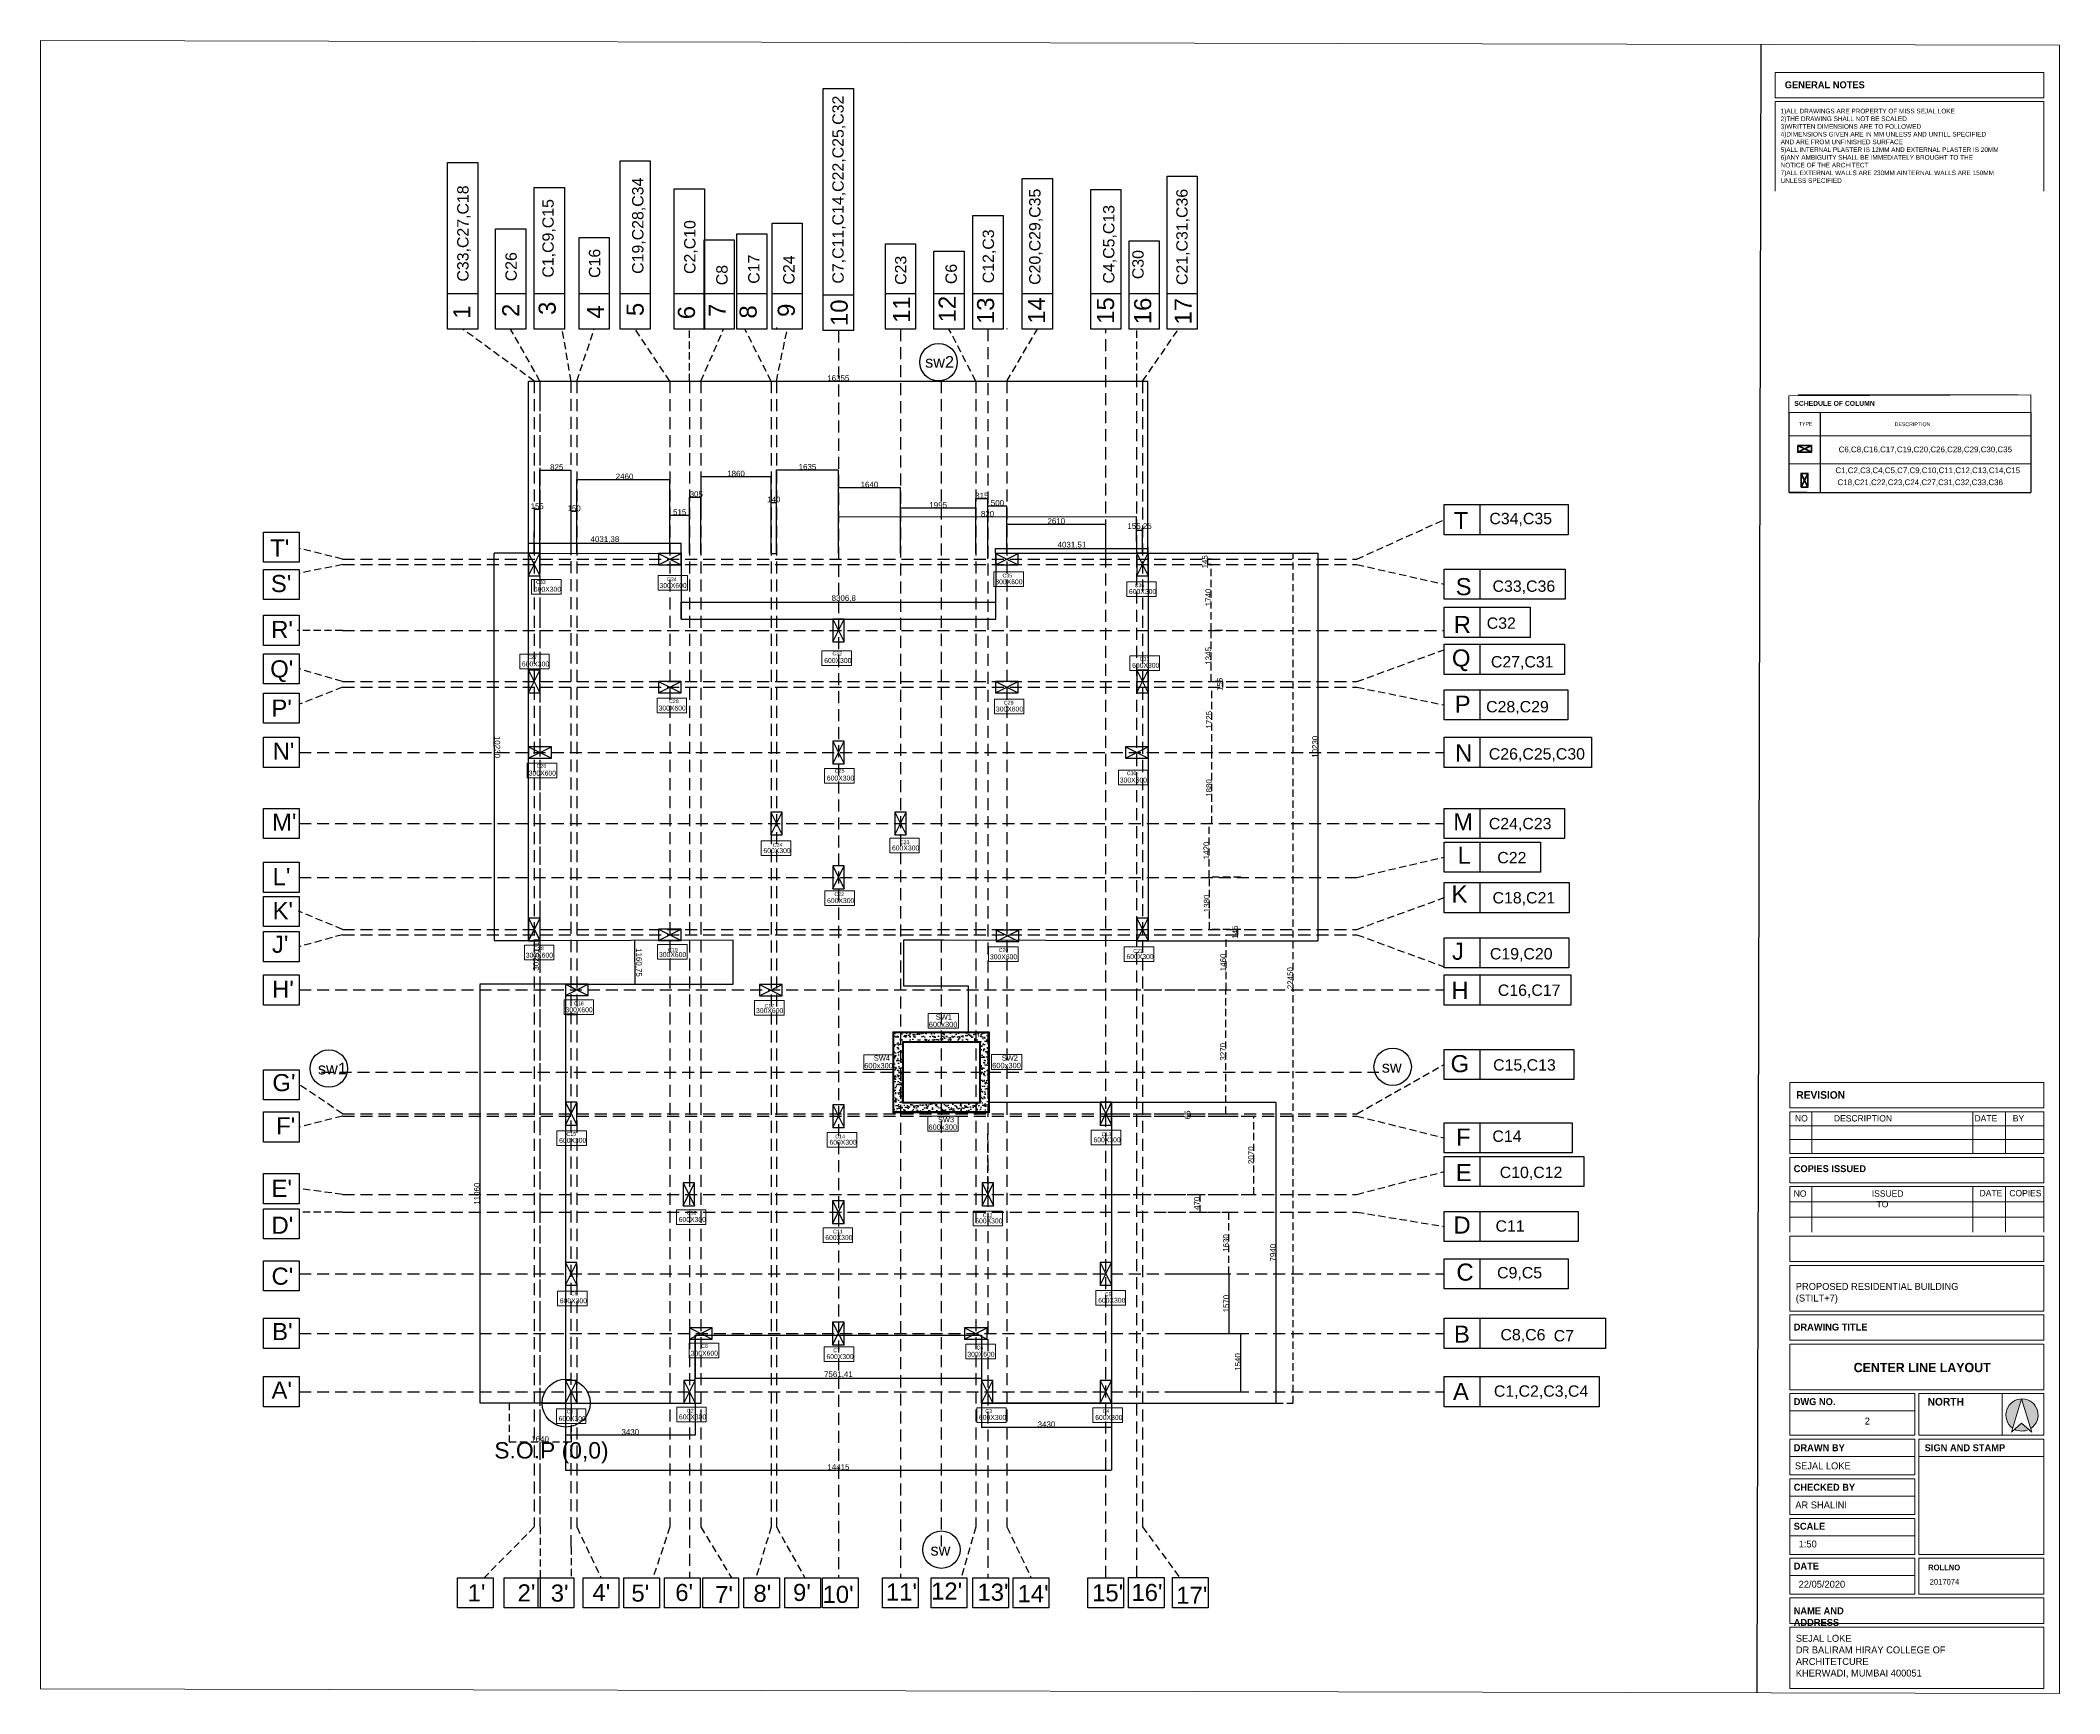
# Model space of a CAD drawing. Header units: millimetres. Extents: x -1932176 to 78768, y -1967 to 1266654.
# Drawn here: x -303640 to -250318, y 498524 to 542171 of the extents above; entities that cross this region are included whole.
import ezdxf

# ---------------------------------------------------------------- set-up
doc = ezdxf.new("R2010")
doc.units = ezdxf.units.MM
doc.linetypes.add('DASHDOTX2', pattern=[50.8, 25.4, -12.7, 0, -12.7])
doc.linetypes.add('DASHED2', pattern=[9.525, 6.35, -3.175])
for name, color, linetype, lineweight in [('CENTERLINE', 251, 'DASHDOTX2', 15), ('exterior', 255, 'Continuous', 25), ('GH', 7, 'Continuous', 20), ('Layer2', 7, 'Continuous', 5), ('SHEET', 7, 'Continuous', 13), ('text', 252, 'Continuous', 5)]:
    doc.layers.add(name, color=color, linetype=linetype, lineweight=lineweight)
doc.layers.add('column', color=7, linetype='Continuous')
doc.styles.add('20 scale', font='ARIALN.TTF', dxfattribs={"height": 0.2})
doc.styles.get("Standard").update_dxf_attribs({"font": 'arial.ttf'})
doc.dimstyles.new('ISO-25', dxfattribs={"dimtxt": 150, "dimasz": 2.5, "dimexe": 1.25, "dimexo": 0.625, "dimtad": 1, "dimtxsty": 'Standard', "dimcen": 2.5, "dimadec": 0, "dimazin": 0, "dimtfac": 1, "dimtmove": 0, "dimatfit": 3, "dimfxl": 1, "dimarcsym": 0})

msp = doc.modelspace()

# ---------------------------------------------------------------- texts
at = {"color": 252, "ltscale": 30}
for s, p in [('sw2', (-280277.15609, 533530.91395)), ('sw1', (-296311.50261, 514871.29161)), ('sw', (-268217.80856, 514917.38817)), ('sw', (-280134.59006, 502168.10818))]:
    msp.add_text(s, height=307.251906, dxfattribs=at).set_placement(p)
at = {"color": 7, "linetype": 'DASHDOTX2', "lineweight": 15, "ltscale": 1000020000.0, "transparency": 33554671}
msp.add_text('S.O.P (0,0)', height=432, dxfattribs=at).set_placement((-291653.05134, 504731.31888))
at = {"color": 252, "ltscale": 30, "char_height": 300, "attachment_point": 1, "rotation": 90}
for s, width, insert in [('C7,C11,C14,C22,C25,C32', 270.1012923, (-282727.35052, 535749.89778)), ('C20,C29,C35', 487.3120889, (-277530.07688, 535716.70363)), ('C1,C9,C15', 36.02132, (-290384.5159, 535908.18528)), ('C4,C5,C13', 151.7357849, (-275578.04935, 535752.71172)), ('C2,C10', 61.8731284, (-286640.66993, 536004.08132)), ('C12,C3', 92.1712337, (-278757.61455, 535760.30705)), ('C16', 56.9027092, (-289156.32738, 535900.13106)), ('C17', 17.5909182, (-284950.77443, 535746.42426)), ('C23', 858.3676802, (-281071.82146, 535717.08453)), ('C30', 275.5401001, (-274805.60195, 535867.36873)), ('C8', 10.410783, (-285793.02042, 535706.94674))]:
    msp.add_mtext_dynamic_manual_height_columns(s, width=width, gutter_width=12.5, heights=[0], dxfattribs=dict(at, insert=insert))
at = {"color": 252, "linetype": 'DASHED2', "ltscale": 30, "insert": (-292633.30154, 535803.7182), "char_height": 300, "attachment_point": 1, "rotation": 90}
msp.add_mtext('C33,C27,C18', dxfattribs=at)
at = {"color": 252, "ltscale": 30, "char_height": 300, "attachment_point": 1, "rotation": 90}
for s, insert in [('C19,C28,C34', (-288014.64247, 536007.79895)), ('C21,C31,C36', (-273643.94512, 535712.13583)), ('C24', (-284025.12271, 535726.42807)), ('C6', (-279739.40798, 535736.27152))]:
    msp.add_mtext(s, dxfattribs=dict(at, insert=insert))
at = {"color": 252, "linetype": 'DASHED2', "ltscale": 30, "insert": (-291360.54837, 535811.77086), "char_height": 300, "attachment_point": 1, "rotation": 90}
msp.add_mtext_dynamic_manual_height_columns('C26', width=2981.5766044, gutter_width=12.5, heights=[0], dxfattribs=at)
at = {"transparency": 16777216, "insert": (-257324.62012, 532652.71398), "char_height": 130, "attachment_point": 1}
msp.add_mtext_dynamic_manual_height_columns('{\\fCentury Gothic|b1|i0|c0|p34;SCHEDULE OF COLUMN}', width=3849.7581024, gutter_width=1065.26846, heights=[0], dxfattribs=at)
at = {"color": 252, "linetype": 'DASHED2', "ltscale": 30, "char_height": 300, "attachment_point": 1}
for s, width, insert in [('C34,C35', 6.7106347, (-265376.1249, 529698.07915)), ('C33,C36', 100, (-265292.37651, 527913.14275)), ('C32', 253.4975865, (-265445.91421, 526937.00524)), ('C27,C31', 2.9900161, (-265335.94804, 525915.70656)), ('C28,C29', 103.3453107, (-265461.56961, 524730.39711)), ('C26,C25,C30', 16.6955367, (-265390.87972, 523483.82586)), ('C22', 16.2660868, (-265166.54727, 520745.13725)), ('C18,C21', 9.1037231, (-265292.17089, 519685.33158)), ('C16,C17', 104.4062594, (-265152.59023, 517244.98739)), ('C15,C13', 63.0530775, (-265277.26186, 515272.42246)), ('C14', 19.1608403, (-265296.83215, 513390.98433)), ('C10,C12', 10.4174249, (-265102.78861, 512435.53272)), ('C11', 16.4873419, (-265213.78489, 511019.23119)), ('C9,C5', 6.7444375, (-265172.20369, 509786.83745)), ('C8,C6', 8.0412379, (-265083.39104, 508150.31322)), ('C7', 17.4683929, (-263677.57514, 508122.77437)), ('C1,C2,C3,C4', 14.6635243, (-265256.98427, 506662.00626))]:
    msp.add_mtext_dynamic_manual_height_columns(s, width=width, gutter_width=12.5, heights=[0], dxfattribs=dict(at, insert=insert))
for s, insert in [('C24,C23', (-265390.87972, 521643.10939)), ('C19,C20', (-265361.9602, 518207.18048))]:
    msp.add_mtext(s, dxfattribs=dict(at, insert=insert))
at = {"layer": 'CENTERLINE'}
for s, height, p in [('11', 451.238833, (-280672.23078, 534712.93902)), ('12', 451.238833, (-279468.22651, 534727.72458)), ('13', 451.238833, (-278454.14939, 534681.97097)), ('14', 451.238833, (-277109.86331, 534691.23348)), ('15', 451.238833, (-275287.6268, 534688.98294)), ('1', 451.23883, (-292288.17327, 534823.83966)), ('2', 451.23883, (-290993.74021, 534869.15439)), ('3', 451.23883, (-290031.78404, 534922.76889)), ('4', 451.23883, (-288757.76223, 534823.60112)), ('5', 451.23883, (-287709.7733, 534893.02861)), ('6', 451.23883, (-286354.41905, 534809.10867)), ('7', 451.23883, (-285542.16383, 534870.86938)), ('8', 451.23883, (-284725.44064, 534827.15739)), ('9', 451.23883, (-283719.12132, 534870.86938)), ('10', 451.238833, (-282321.31201, 534630.07068)), ('16', 451.238833, (-274306.73158, 534676.64125)), ('17', 451.238833, (-273237.93868, 534668.93626))]:
    msp.add_text(s, height=height, rotation=90, dxfattribs=at).set_placement(p)
for s, height, p in [('T', 451.23883, (-266318.41004, 529268.64007)), ("T'", 451.238833, (-297571.97802, 528543.82425)), ("S'", 451.238833, (-297552.96207, 527605.99429)), ('S', 451.23883, (-266266.32405, 527524.56644)), ("R'", 451.238833, (-297546.58171, 526393.00434)), ('R', 451.23883, (-266318.30929, 526524.81428)), ("Q'", 451.238833, (-297571.953, 525353.7912)), ('Q', 451.23883, (-266365.96431, 525640.59636)), ("P'", 451.238833, (-297539.57583, 524318.64051)), ('P', 451.23883, (-266292.3177, 524421.43923)), ("N'", 451.238833, (-297507.72411, 523182.67683)), ('N', 451.23883, (-266279.39695, 523132.33387)), ("M'", 451.238833, (-297523.91269, 521306.46454)), ('M', 451.23883, (-266331.38013, 521314.60218)), ('L', 451.23883, (-266214.41489, 520431.70402)), ("L'", 451.238833, (-297507.72411, 519866.95715)), ("K'", 451.238833, (-297509.22537, 518969.1281)), ('K', 451.23883, (-266376.87621, 519408.95696)), ("J'", 451.238833, (-297525.36391, 518082.04317)), ('J', 451.23883, (-266363.86294, 517897.37446)), ("H'", 451.238833, (-297521.58574, 516897.4904)), ('H', 451.23883, (-266380.10845, 516866.71739)), ('G', 451.23883, (-266400.55876, 514930.60537)), ("G'", 451.238833, (-297513.87928, 514429.30018)), ("F'", 451.238833, (-297413.5451, 513288.91768)), ('F', 451.23883, (-266255.17569, 512991.14599)), ('E', 451.23883, (-266263.25219, 512055.03869)), ("E'", 451.238833, (-297536.75739, 511638.03925)), ("D'", 451.238833, (-297536.75739, 510664.49131)), ('D', 451.23883, (-266326.36522, 510669.78784)), ("C'", 451.238833, (-297536.75739, 509319.33891)), ('C', 451.23883, (-266247.34182, 509427.02465)), ("B'", 451.238833, (-297519.40892, 507858.03146)), ('B', 451.23883, (-266311.962, 507788.83687)), ("A'", 451.238833, (-297536.75739, 506308.03934)), ('A', 451.23883, (-266338.25456, 506274.93513)), ("1'", 451.238833, (-292358.1207, 500959.12121)), ("2'", 451.238833, (-291038.02114, 500957.28608)), ("3'", 451.238833, (-290163.23722, 500952.78627)), ("4'", 451.238833, (-289061.63799, 500970.75929)), ("5'", 451.238833, (-288032.92492, 500952.78627)), ("6'", 451.238833, (-286874.62813, 500968.97373)), ("7'", 451.238833, (-285821.64469, 500912.331)), ("8'", 451.238833, (-284811.44716, 500945.73934)), ("9'", 451.238833, (-283765.09428, 500970.0517)), ("10'", 451.238833, (-282985.55431, 500918.29764)), ("11'", 451.238833, (-281312.51161, 500980.71565)), ("12'", 451.238833, (-280119.24953, 501006.07926)), ("13'", 451.238833, (-278895.83406, 500975.64649)), ("14'", 451.238833, (-277835.91981, 500936.38501)), ("15'", 451.238833, (-275867.46831, 500961.7678)), ("16'", 451.238833, (-274829.82275, 500969.21427)), ("17'", 451.238833, (-273643.52747, 500896.58458))]:
    msp.add_text(s, height=height, dxfattribs=at).set_placement(p)
at = {"layer": 'CENTERLINE', "linetype": 'ByBlock'}
for s, p in [('600x300', (-280181.31718, 516119.87316)), ('SW1', (-279997.67405, 516317.93502)), ('600x300', (-281884.40991, 515030.9115)), ('SW4', (-281632.87158, 515230.92808)), ('600x300', (-278506.12881, 515036.10305)), ('SW2', (-278254.59048, 515236.11963)), ('600x300', (-280189.96379, 513408.57148)), ('SW3', (-279938.42546, 513608.58806))]:
    msp.add_text(s, height=141.395203, dxfattribs=at).set_placement(p)
at = {"layer": 'exterior', "linetype": 'ByBlock', "lineweight": 20, "transparency": 16777216}
for s, p in [('C6,C8,C16,C17,C19,C20,C26,C28,C29,C30,C35', (-256153.68045, 531297.92473)), ('C1,C2,C3,C4,C5,C7,C9,C10,C11,C12,C13,C14,C15', (-256239.19316, 530745.86192)), ('C18,C21,C22,C23,C24,C27,C31,C32,C33,C36', (-256182.17007, 530429.74019))]:
    msp.add_text(s, height=150, dxfattribs=at).set_placement(p)
at = {"layer": 'Layer2', "linetype": 'ByBlock', "lineweight": 9, "transparency": 16777216, "char_height": 100, "attachment_point": 1}
for s, insert in [('{\\fCentury Gothic|b0|i0|c0|p34;TYPE}', (-257205.36982, 532097.30864)), ('{\\fCentury Gothic|b0|i0|c0|p34;DESCRIPTION}', (-254674.85179, 532086.51432))]:
    msp.add_mtext(s, dxfattribs=dict(at, insert=insert))
at = {"layer": 'Layer2', "color": 252, "linetype": 'ByBlock', "lineweight": 9, "true_color": 0x939598, "transparency": 16777216, "char_height": 130, "attachment_point": 1}
for s, insert in [('{\\fCentury Gothic|b0|i0|c0|p34;300X600}', (-278423.44487, 527943.19792)), ('{\\fCentury Gothic|b0|i0|c0|p34;600X300}', (-290608.05604, 527744.41717)), ('{\\fCentury Gothic|b0|i0|c0|p34;300X600}', (-287291.25614, 527844.06121)), ('{\\fCentury Gothic|b0|i0|c0|p34;600X300}', (-274893.72061, 527685.57497)), ('{\\fCentury Gothic|b0|i0|c0|p34;600X300}', (-290923.27795, 525772.84743)), ('{\\fCentury Gothic|b0|i0|c0|p34;600X300}', (-282941.26043, 525864.13233)), ('{\\fCentury Gothic|b0|i0|c0|p34;600X300}', (-274810.091, 525735.29561)), ('{\\fCentury Gothic|b0|i0|c0|p34;300X600}', (-287316.36885, 524608.20544)), ('{\\fCentury Gothic|b0|i0|c0|p34;300X600}', (-278407.89814, 524583.10217)), ('{\\fCentury Gothic|b0|i0|c0|p34;300X600}', (-290744.03748, 522891.03085)), ('{\\fCentury Gothic|b0|i0|c0|p34;600X300}', (-282870.77214, 522760.10934)), ('{\\fCentury Gothic|b0|i0|c0|p34;300X600}', (-275136.32963, 522707.80735)), ('{\\fCentury Gothic|b0|i0|c0|p34;600X300}', (-284546.6705, 520845.64865)), ('{\\fCentury Gothic|b0|i0|c0|p34;600X300}', (-281151.10333, 520914.71281)), ('{\\fCentury Gothic|b0|i0|c0|p34;600X300}', (-282865.2084, 519524.78034)), ('{\\fCentury Gothic|b0|i0|c0|p34;300X600}', (-290822.73166, 518084.93677)), ('{\\fCentury Gothic|b0|i0|c0|p34;300X600}', (-287304.69973, 518100.89469)), ('{\\fCentury Gothic|b0|i0|c0|p34;300X600}', (-278565.97752, 518041.61448)), ('{\\fCentury Gothic|b0|i0|c0|p34;600X300}', (-274960.52504, 518047.21041)), ('{\\fCentury Gothic|b0|i0|c0|p34;300X600}', (-289773.07067, 516641.90249)), ('{\\fCentury Gothic|b0|i0|c0|p34;300X600}', (-284740.90433, 516621.77185)), ('{\\fCentury Gothic|b0|i0|c0|p34;600X300}', (-289942.5445, 513194.19767)), ('{\\fCentury Gothic|b0|i0|c0|p34;600X300}', (-282803.38393, 513145.33959)), ('{\\fCentury Gothic|b0|i0|c0|p34;600X300}', (-275830.86125, 513209.24347)), ('{\\fCentury Gothic|b0|i0|c0|p34;600X300}', (-286784.08006, 511105.43712)), ('{\\fCentury Gothic|b0|i0|c0|p34;600X300}', (-278952.59431, 511068.60445)), ('{\\fCentury Gothic|b0|i0|c0|p34;600X300}', (-282914.33598, 510628.46566)), ('{\\fCentury Gothic|b0|i0|c0|p34;600X300}', (-289924.62135, 508960.65084)), ('{\\fCentury Gothic|b0|i0|c0|p34;600X300}', (-275707.01869, 508972.90906)), ('{\\fCentury Gothic|b0|i0|c0|p34;300X600}', (-286466.10728, 507575.64773)), ('{\\fCentury Gothic|b0|i0|c0|p34;600X300}', (-282882.36805, 507486.99392)), ('{\\fCentury Gothic|b0|i0|c0|p34;300X600}', (-279162.00029, 507548.35079)), ('{\\fCentury Gothic|b0|i0|c0|p34;600X300}', (-289956.3811, 505849.78153)), ('{\\fCentury Gothic|b0|i0|c0|p34;600X300}', (-286778.50147, 505894.84823)), ('{\\fCentury Gothic|b0|i0|c0|p34;600X300}', (-278854.05588, 505881.54585)), ('{\\fCentury Gothic|b0|i0|c0|p34;600X300}', (-275785.60086, 505879.51618))]:
    msp.add_mtext_dynamic_manual_height_columns(s, width=741.9718666, gutter_width=57.3737, heights=[0], dxfattribs=dict(at, insert=insert))
at = {"layer": 'SHEET', "linetype": 'ByBlock', "lineweight": 20, "attachment_point": 1}
for s, width, insert, char_height in [('{\\fCentury Gothic|b1|i0|c0|p34;GENERAL NOTES}', 2437.1509055, (-257576.01207, 541090.7892), 183.4829289), ('{\\fCentury Gothic|b1|i0|c0|p34;COPIES ISSUED}', 2437.1509055, (-257340.17045, 512474.98267), 183.4829289), ('{\\fCentury Gothic|b0|i0|c0|p34;PROPOSED RESIDENTIAL BUILDING (STILT+7)}', 4907.5748606, (-257284.52582, 509365.3752), 183.4829289), ('{\\fCentury Gothic|b1|i0|c0|p34;DRAWING TITLE}', 2437.1509055, (-257340.17045, 508293.57935), 183.4829289), ('{\\fCentury Gothic|b1|i0|c0|p34;CENTER LINE LAYOUT}', 4907.5748606, (-255755.71605, 507255.73894), 244.6439053), ('{\\fCentury Gothic|b1|i0|c0|p34;DWG NO.}', 2437.1509055, (-257340.17045, 506324.29361), 183.4829289), ('{\\fCentury Gothic|b1|i0|c0|p34;DRAWN BY}', 2437.1509055, (-257340.17045, 505106.31154), 183.4829289), ('{\\fCentury Gothic|b1|i0|c0|p34;SIGN AND STAMP}', 2437.1509055, (-253881.86763, 505106.31154), 183.4829289), ('{\\fCentury Gothic|b1|i0|c0|p34;CHECKED BY}', 2437.1509055, (-257340.17045, 504064.21141), 183.4829289), ('{\\fCentury Gothic|b1|i0|c0|p34;SCALE}', 2437.1509055, (-257340.17045, 503033.63593), 183.4829289), ('{\\fCentury Gothic|b1|i0|c0|p34;DATE}', 2437.1509055, (-257340.17045, 501982.99889), 183.4829289), ('{\\fCentury Gothic|b1|i0|c0|p34;ROLLNO}', 2437.1509055, (-253790.30478, 501930.63825), 150), ('{\\fCentury Gothic|b1|i0|c0|p34;NAME AND ADDRESS}', 2437.1509055, (-257340.17045, 500800.93962), 183.4829289), ('{\\fCentury Gothic|b0|i0|c0|p34;SEJAL LOKE\\PDR BALIRAM HIRAY COLLEGE OF ARCHITETCURE \\PKHERWADI, MUMBAI 400051}', 4907.5748606, (-257284.52582, 500075.62057), 183.4829289)]:
    msp.add_mtext_dynamic_manual_height_columns(s, width=width, gutter_width=57.3737, heights=[0], dxfattribs=dict(at, insert=insert, char_height=char_height))
at = {"layer": 'SHEET', "linetype": 'ByBlock', "lineweight": 9, "insert": (-257684.18667, 540367.4526), "char_height": 122.3219526, "attachment_point": 1}
msp.add_mtext_dynamic_manual_height_columns('{\\fCentury Gothic|b0|i0|c0|p34;1)ALL DRAWINGS ARE PROPERTY OF MISS SEJAL LOKE\\P2)THE DRAWING SHALL NOT BE SCALED \\P3)WRITTEN DIMENSIONS ARE TO FOLLOWED \\P4)DIMENSIONS GIVEN ARE IN MM UNLESS AND UNTILL SPECIFIED \\PAND ARE FROM UNFINISHED SURFACE \\P5)ALL INTERNAL PLASTER IS 12MM AND EXTERNAL PLASTER IS 20MM\\P6)ANY AMBIGUITY SHALL BE IMMEDIATELY BROUGHT TO THE NOTICE OF THE ARCHITECT \\P7)ALL EXTERNAL WALLS ARE 230MM AINTERNAL WALLS ARE 150MM UNLESS SPECIFIED}', width=5543.582225, gutter_width=57.3737, heights=[0], dxfattribs=at)
at = {"layer": 'SHEET', "color": 18, "linetype": 'Continuous', "lineweight": 9, "ltscale": 50, "true_color": 0x000000, "attachment_point": 1, "style": '20 scale'}
for s, width, heights, insert, char_height in [('{\\fCentury Gothic|b1|i0|c0|p34;REVISION  }', 66.4831048, [6.59764], (-257270.55174, 514430.05796), 201.3562007), ('\\pi-166.68;{\\fCentury Gothic|b0|i0|c0|p34;NO}', 8.7279214, [4.14976], (-257138.13138, 513796.68118), 167.7968339), ('\\pi-695.31;{\\fCentury Gothic|b0|i0|c0|p34;DESCRIPTION}', 34.9161875, [4.14976], (-255582.88079, 513796.68118), 167.7968339), ('\\pi-264.79;{\\fCentury Gothic|b0|i0|c0|p34;DATE}', 12.8232824, [4.14976], (-252299.6035, 513796.68118), 167.7968339), ('\\pi-115.4;{\\fCentury Gothic|b0|i0|c0|p34;BY}', 13.5326087, [4.14976], (-251438.92102, 513796.68118), 167.7968339), ('\\pi-166.68;{\\fCentury Gothic|b0|i0|c0|p34;NO}', 8.7279214, [4.14976], (-257172.87942, 511810.32632), 167.7968339), ('\\pi-264.79;{\\fCentury Gothic|b0|i0|c0|p34;DATE}', 12.8232824, [4.14976], (-252166.79871, 511821.12063), 167.7968339), ('\\pi-392.19;{\\fCentury Gothic|b0|i0|c0|p34;COPIES}', 13.5326087, [4.14976], (-251253.51618, 511821.12063), 167.7968339), ('{\\fCentury Gothic|b1|i0|c0|p34;NORTH}', 30.7331048, [4.78312], (-253803.64621, 506330.75774), 201.3562007), ('{\\fCentury Gothic|b0|i0|c0|p34;SEJAL LOKE}', 2212.0658659, [4.78312], (-257308.52987, 504628.75218), 183.4829289), ('{\\fCentury Gothic|b0|i0|c0|p34;AR SHALINI }', 2212.0658659, [4.78312], (-257297.54637, 503596.95834), 183.4829289), ('{\\fCentury Gothic|b0|i0|c0|p34;1:50}', 30.7331048, [4.78312], (-257209.49638, 502565.93901), 183.4829289), ('{\\fCentury Gothic|b0|i0|c0|p34;22/05/2020}', 1240.2372357, [4.78312], (-257209.49638, 501502.88624), 183.4829289), ('{\\fCentury Gothic|b0|i0|c0|p34;2017074}', 689.9624133, [4.78312], (-253749.00276, 501550.40597), 150)]:
    msp.add_mtext_dynamic_manual_height_columns(s, width=width, gutter_width=1125, heights=heights, dxfattribs=dict(at, insert=insert, char_height=char_height))
at = {"layer": 'SHEET', "color": 18, "linetype": 'Continuous', "lineweight": 9, "ltscale": 50, "true_color": 0x000000}
note = msp.add_mtext_dynamic_manual_height_columns('\\pi-336.27;{\\fCentury Gothic|b0|i0|c0|p34;ISSUED }', width=34.9161875, gutter_width=430.8795, heights=[4.14976, 0], dxfattribs=dict(at, insert=(-255617.62884, 511810.32632), char_height=167.7968339, attachment_point=1, style='20 scale'))
for column, words in zip(note.columns.linked_columns, ['\\pi-125.3;{\\fCentury Gothic|b0|i0|c0|p34;TO}']):
    column.text = words
note = msp.add_mtext_dynamic_manual_height_columns('{\\fCentury Gothic|b0|i0|c0|p34;2\\P}', width=689.9624133, gutter_width=1125, heights=[4.78312, 0], dxfattribs=dict(at, insert=(-257279.31401, 505811.40714), char_height=183.4829289, attachment_point=1, style='20 scale'))
at = {"layer": 'text', "color": 252, "true_color": 0x939598, "transparency": 16777216, "char_height": 99.743185, "attachment_point": 1}
for s, insert in [('C33', (-290550.76602, 527921.26891)), ('C34', (-287093.86105, 527993.89891)), ('C35', (-278233.62982, 528091.8109)), ('C36', (-274745.38384, 527835.11912)), ('C27', (-290781.35313, 525938.43149)), ('C32', (-282725.60947, 526036.36386)), ('C31', (-274612.61007, 525891.16345)), ('C28', (-287040.53062, 524773.31679)), ('C29', (-278198.17687, 524735.34354)), ('C26', (-290537.04601, 523068.8101)), ('C25', (-282662.33232, 522936.86301)), ('C30', (-274950.66484, 522871.76124)), ('C24', (-284299.47434, 520981.4648)), ('C23', (-280945.46293, 521050.02098)), ('C22', (-282672.6437, 519679.00192)), ('C18', (-290605.13127, 518252.15779)), ('C19', (-287064.83083, 518210.38605)), ('C20', (-278335.45596, 518208.09056)), ('C21', (-274781.22342, 518181.13531)), ('C16', (-289547.7915, 516798.18527)), ('C17', (-284517.57555, 516731.26321)), ('C15', (-289749.33948, 513348.57112)), ('C14', (-282649.30667, 513284.52043)), ('C13', (-275617.94697, 513341.31375)), ('C10', (-286572.39405, 511268.47446)), ('C12', (-278755.01051, 511201.42288)), ('C11', (-282709.85911, 510772.9564)), ('C9', (-289631.2733, 509138.63457)), ('C5', (-275535.4339, 509115.39732)), ('C8', (-286190.64065, 507752.62224)), ('C7', (-282703.09812, 507637.48402)), ('C6', (-278918.18829, 507708.71097)), ('C2', (-286566.37674, 506043.09509)), ('C3', (-278688.01293, 506035.12779)), ('C4', (-275591.34454, 506032.63203)), ('C1', (-289744.52704, 506022.89257))]:
    msp.add_mtext_dynamic_manual_height_columns(s, width=1.2192188, gutter_width=1, heights=[0], dxfattribs=dict(at, insert=insert))

# ---------------------------------------------------------------- blocks, each defined once
blk = doc.blocks.new('*D148')
at = {"color": 0, "linetype": 'DASHED2', "lineweight": -2, "ltscale": 30, "transparency": 16777216}
for p, q in [((-290597, 533174), (-290446, 533174)), ((-290447, 533172), (-290447, 502926)), ((-290447, 502923), (-290448, 502923))]:
    blk.add_line(p, q, dxfattribs=at)
at = {"color": 0, "linetype": 'DASHED2', "ltscale": 30, "transparency": 16777216}
for points in [[(-290447, 533172), (-290446, 533172), (-290447, 533174)], [(-290447, 502926), (-290446, 502926), (-290447, 502923)]]:
    blk.add_solid(points, dxfattribs=at)
at = {"layer": 'Defpoints', "color": 0, "linetype": 'DASHED2', "ltscale": 30, "transparency": 16777216}
for p in [(-290598, 533174), (-290447, 502923), (-290447, 502923)]:
    blk.add_point(p, dxfattribs=at)
at = {"color": 0, "linetype": 'DASHED2', "ltscale": 30, "transparency": 16777216, "insert": (-290538, 518049), "char_height": 150, "attachment_point": 5, "rotation": 90}
blk.add_mtext('30251,11', dxfattribs=at)
blk = doc.blocks.new('*D149')
at = {"color": 0, "lineweight": -2, "ltscale": 30, "transparency": 16777216}
for p, q in [((-290598, 528632), (-290596, 529795)), ((-290593, 529794), (-290448, 529794)), ((-290448, 528632), (-290446, 529795))]:
    blk.add_line(p, q, dxfattribs=at)
at = {"color": 0, "ltscale": 30, "transparency": 16777216}
for points in [[(-290593, 529794), (-290593, 529793), (-290596, 529794)], [(-290448, 529794), (-290448, 529793), (-290446, 529794)]]:
    blk.add_solid(points, dxfattribs=at)
at = {"layer": 'Defpoints', "color": 0, "ltscale": 30, "transparency": 16777216}
for p in [(-290446, 529794), (-290598, 528631), (-290448, 528631)]:
    blk.add_point(p, dxfattribs=at)
at = {"color": 0, "ltscale": 30, "transparency": 16777216, "insert": (-290521, 529871), "char_height": 150, "attachment_point": 5, "rotation": 359.9062}
blk.add_mtext('155', dxfattribs=at)
blk = doc.blocks.new('*D150')
at = {"color": 0, "lineweight": -2, "ltscale": 30, "transparency": 16777216}
for p, q in [((-290447, 528632), (-290447, 530829)), ((-290444, 530828), (-289628, 530828)), ((-289625, 528632), (-289625, 530829))]:
    blk.add_line(p, q, dxfattribs=at)
at = {"color": 0, "ltscale": 30, "transparency": 16777216}
for points in [[(-290444, 530829), (-290444, 530828), (-290447, 530828)], [(-289628, 530829), (-289628, 530828), (-289625, 530828)]]:
    blk.add_solid(points, dxfattribs=at)
at = {"layer": 'Defpoints', "color": 0, "ltscale": 30, "transparency": 16777216}
for p in [(-289625, 530828), (-290447, 528631), (-289625, 528631)]:
    blk.add_point(p, dxfattribs=at)
at = {"color": 0, "ltscale": 30, "transparency": 16777216, "insert": (-290005, 530905), "char_height": 150, "attachment_point": 5}
blk.add_mtext('825', dxfattribs=at)
blk = doc.blocks.new('*D151')
at = {"color": 0, "lineweight": -2, "ltscale": 30, "transparency": 16777216}
for p, q in [((-289625, 528632), (-289620, 529740)), ((-289617, 529739), (-289474, 529738)), ((-289477, 528631), (-289471, 529739))]:
    blk.add_line(p, q, dxfattribs=at)
at = {"color": 0, "ltscale": 30, "transparency": 16777216}
for points in [[(-289617, 529739), (-289617, 529739), (-289620, 529739)], [(-289474, 529739), (-289474, 529738), (-289471, 529738)]]:
    blk.add_solid(points, dxfattribs=at)
at = {"layer": 'Defpoints', "color": 0, "ltscale": 30, "transparency": 16777216}
for p in [(-289471, 529738), (-289625, 528631), (-289477, 528630)]:
    blk.add_point(p, dxfattribs=at)
at = {"color": 0, "ltscale": 30, "transparency": 16777216, "insert": (-289545, 529816), "char_height": 150, "attachment_point": 5, "rotation": 359.6938}
blk.add_mtext('150', dxfattribs=at)
blk = doc.blocks.new('*D152')
at = {"color": 0, "lineweight": -2, "ltscale": 30, "transparency": 16777216}
for p, q in [((-289477, 528631), (-289475, 530582)), ((-289473, 530581), (-287017, 530579)), ((-287016, 528629), (-287014, 530580))]:
    blk.add_line(p, q, dxfattribs=at)
at = {"color": 0, "ltscale": 30, "transparency": 16777216}
for points in [[(-289473, 530582), (-289473, 530581), (-289475, 530581)], [(-287017, 530579), (-287017, 530579), (-287014, 530579)]]:
    blk.add_solid(points, dxfattribs=at)
at = {"layer": 'Defpoints', "color": 0, "ltscale": 30, "transparency": 16777216}
for p in [(-287014, 530579), (-289477, 528630), (-287016, 528628)]:
    blk.add_point(p, dxfattribs=at)
at = {"color": 0, "ltscale": 30, "transparency": 16777216, "insert": (-288214, 530657), "char_height": 150, "attachment_point": 5, "rotation": 359.9474}
blk.add_mtext('2460', dxfattribs=at)
blk = doc.blocks.new('*D153')
at = {"color": 0, "lineweight": -2, "ltscale": 30, "transparency": 16777216}
for p, q in [((-287016, 528629), (-287015, 529639)), ((-287013, 529638), (-286504, 529638)), ((-286502, 528628), (-286501, 529639))]:
    blk.add_line(p, q, dxfattribs=at)
at = {"color": 0, "ltscale": 30, "transparency": 16777216}
for points in [[(-287013, 529638), (-287013, 529638), (-287015, 529638)], [(-286504, 529638), (-286504, 529637), (-286501, 529638)]]:
    blk.add_solid(points, dxfattribs=at)
at = {"layer": 'Defpoints', "color": 0, "ltscale": 30, "transparency": 16777216}
for p in [(-286501, 529638), (-287016, 528628), (-286502, 528628)]:
    blk.add_point(p, dxfattribs=at)
at = {"color": 0, "ltscale": 30, "transparency": 16777216, "insert": (-286758, 529715), "char_height": 150, "attachment_point": 5, "rotation": 359.9531}
blk.add_mtext('515', dxfattribs=at)
blk = doc.blocks.new('*D154')
at = {"color": 0, "lineweight": -2, "ltscale": 30, "transparency": 16777216}
for p, q in [((-286502, 528628), (-286501, 530115)), ((-286498, 530114), (-286198, 530113)), ((-286197, 528628), (-286196, 530115))]:
    blk.add_line(p, q, dxfattribs=at)
at = {"color": 0, "ltscale": 30, "transparency": 16777216}
for points in [[(-286498, 530114), (-286498, 530113), (-286501, 530114)], [(-286198, 530114), (-286198, 530113), (-286196, 530113)]]:
    blk.add_solid(points, dxfattribs=at)
at = {"layer": 'Defpoints', "color": 0, "ltscale": 30, "transparency": 16777216}
for p in [(-286196, 530113), (-286502, 528628), (-286197, 528628)]:
    blk.add_point(p, dxfattribs=at)
at = {"color": 0, "ltscale": 30, "transparency": 16777216, "insert": (-286320, 530191), "char_height": 150, "attachment_point": 5, "rotation": 359.9531}
blk.add_mtext('305', dxfattribs=at)
blk = doc.blocks.new('*D155')
at = {"color": 0, "lineweight": -2, "ltscale": 30, "transparency": 16777216}
for p, q in [((-286197, 528628), (-286195, 530658)), ((-286193, 530656), (-284344, 530655)), ((-284343, 528627), (-284341, 530656))]:
    blk.add_line(p, q, dxfattribs=at)
at = {"color": 0, "ltscale": 30, "transparency": 16777216}
for points in [[(-286193, 530657), (-286193, 530656), (-286195, 530656)], [(-284344, 530655), (-284344, 530654), (-284341, 530655)]]:
    blk.add_solid(points, dxfattribs=at)
at = {"layer": 'Defpoints', "color": 0, "ltscale": 30, "transparency": 16777216}
for p in [(-284341, 530655), (-286197, 528628), (-284343, 528626)]:
    blk.add_point(p, dxfattribs=at)
at = {"color": 0, "ltscale": 30, "transparency": 16777216, "insert": (-285270, 530733), "char_height": 150, "width": 433.22, "attachment_point": 5, "rotation": 359.9531}
blk.add_mtext('1860', dxfattribs=at)
blk = doc.blocks.new('*D156')
at = {"color": 0, "lineweight": -2, "ltscale": 30, "transparency": 16777216}
for p, q in [((-284343, 528627), (-284342, 529973)), ((-284339, 529972), (-284205, 529972)), ((-284203, 528627), (-284202, 529973))]:
    blk.add_line(p, q, dxfattribs=at)
at = {"color": 0, "ltscale": 30, "transparency": 16777216}
for points in [[(-284339, 529972), (-284339, 529971), (-284342, 529972)], [(-284205, 529972), (-284205, 529971), (-284202, 529972)]]:
    blk.add_solid(points, dxfattribs=at)
at = {"layer": 'Defpoints', "color": 0, "ltscale": 30, "transparency": 16777216}
for p in [(-284202, 529972), (-284343, 528626), (-284203, 528626)]:
    blk.add_point(p, dxfattribs=at)
at = {"color": 0, "ltscale": 30, "transparency": 16777216, "insert": (-284272, 530049), "char_height": 150, "attachment_point": 5, "rotation": 359.9531}
blk.add_mtext('140', dxfattribs=at)
blk = doc.blocks.new('*D157')
at = {"color": 0, "lineweight": -2, "ltscale": 30, "transparency": 16777216}
for p, q in [((-284203, 528627), (-284202, 530836)), ((-284199, 530834), (-282569, 530833)), ((-282568, 528625), (-282566, 530834))]:
    blk.add_line(p, q, dxfattribs=at)
at = {"color": 0, "ltscale": 30, "transparency": 16777216}
for points in [[(-284199, 530835), (-284199, 530834), (-284202, 530834)], [(-282569, 530833), (-282569, 530833), (-282566, 530833)]]:
    blk.add_solid(points, dxfattribs=at)
at = {"layer": 'Defpoints', "color": 0, "ltscale": 30, "transparency": 16777216}
for p in [(-282566, 530833), (-284203, 528626), (-282568, 528625)]:
    blk.add_point(p, dxfattribs=at)
at = {"color": 0, "ltscale": 30, "transparency": 16777216, "insert": (-283384, 530911), "char_height": 150, "attachment_point": 5, "rotation": 359.953}
blk.add_mtext('1635', dxfattribs=at)
blk = doc.blocks.new('*D158')
at = {"color": 0, "lineweight": -2, "ltscale": 30, "transparency": 16777216}
for p, q in [((-282568, 528625), (-282568, 530368)), ((-282566, 530367), (-280931, 530367)), ((-280929, 528625), (-280929, 530368))]:
    blk.add_line(p, q, dxfattribs=at)
at = {"color": 0, "ltscale": 30, "transparency": 16777216}
for points in [[(-282566, 530367), (-282566, 530366), (-282568, 530367)], [(-280931, 530367), (-280931, 530366), (-280929, 530367)]]:
    blk.add_solid(points, dxfattribs=at)
at = {"layer": 'Defpoints', "color": 0, "ltscale": 30, "transparency": 16777216}
for p in [(-280929, 530367), (-282568, 528625), (-280929, 528625)]:
    blk.add_point(p, dxfattribs=at)
at = {"color": 0, "ltscale": 30, "transparency": 16777216, "insert": (-281748, 530444), "char_height": 150, "width": 1191.3, "attachment_point": 5}
blk.add_mtext('1640', dxfattribs=at)
blk = doc.blocks.new('*D159')
at = {"color": 0, "lineweight": -2, "ltscale": 30, "transparency": 16777216}
for p, q in [((-280929, 528628), (-280929, 529829)), ((-280926, 529828), (-278938, 529828)), ((-278935, 528707), (-278935, 529829))]:
    blk.add_line(p, q, dxfattribs=at)
at = {"color": 0, "ltscale": 30, "transparency": 16777216}
for points in [[(-280926, 529828), (-280926, 529827), (-280929, 529828)], [(-278938, 529828), (-278938, 529827), (-278935, 529828)]]:
    blk.add_solid(points, dxfattribs=at)
at = {"layer": 'Defpoints', "color": 0, "ltscale": 30, "transparency": 16777216}
for p in [(-278935, 529828), (-280929, 528628), (-278935, 528707)]:
    blk.add_point(p, dxfattribs=at)
at = {"color": 0, "ltscale": 30, "transparency": 16777216, "insert": (-279932, 529905), "char_height": 150, "attachment_point": 5}
blk.add_mtext('1995', dxfattribs=at)
blk = doc.blocks.new('*D160')
at = {"color": 0, "lineweight": -2, "ltscale": 30, "transparency": 16777216}
for p, q in [((-278935, 528628), (-278935, 530076)), ((-278933, 530075), (-278620, 530075)), ((-278618, 528480), (-278618, 530076))]:
    blk.add_line(p, q, dxfattribs=at)
at = {"color": 0, "ltscale": 30, "transparency": 16777216}
for points in [[(-278933, 530075), (-278933, 530074), (-278935, 530075)], [(-278620, 530075), (-278620, 530074), (-278618, 530075)]]:
    blk.add_solid(points, dxfattribs=at)
at = {"layer": 'Defpoints', "color": 0, "ltscale": 30, "transparency": 16777216}
for p in [(-278618, 530075), (-278935, 528628), (-278618, 528480)]:
    blk.add_point(p, dxfattribs=at)
at = {"color": 0, "ltscale": 30, "transparency": 16777216, "insert": (-278777, 530152), "char_height": 150, "attachment_point": 5}
blk.add_mtext('315', dxfattribs=at)
blk = doc.blocks.new('*D161')
at = {"color": 0, "lineweight": -2, "ltscale": 30, "transparency": 16777216}
for p, q in [((-278618, 528628), (-278618, 529883)), ((-278615, 529882), (-278119, 529882)), ((-278116, 528707), (-278116, 529883))]:
    blk.add_line(p, q, dxfattribs=at)
at = {"color": 0, "ltscale": 30, "transparency": 16777216}
for points in [[(-278615, 529882), (-278615, 529882), (-278618, 529882)], [(-278119, 529882), (-278119, 529882), (-278116, 529882)]]:
    blk.add_solid(points, dxfattribs=at)
at = {"layer": 'Defpoints', "color": 0, "ltscale": 30, "transparency": 16777216}
for p in [(-278116, 529882), (-278618, 528628), (-278116, 528707)]:
    blk.add_point(p, dxfattribs=at)
at = {"color": 0, "ltscale": 30, "transparency": 16777216, "insert": (-278367, 529959), "char_height": 150, "width": 971.73, "attachment_point": 5}
blk.add_mtext('500', dxfattribs=at)
blk = doc.blocks.new('*D162')
at = {"color": 0, "lineweight": -2, "ltscale": 30, "transparency": 16777216}
for p, q in [((-278116, 528628), (-278116, 529404)), ((-278114, 529402), (-275510, 529402)), ((-275507, 528480), (-275507, 529404))]:
    blk.add_line(p, q, dxfattribs=at)
at = {"color": 0, "ltscale": 30, "transparency": 16777216}
for points in [[(-278114, 529403), (-278114, 529402), (-278116, 529402)], [(-275510, 529403), (-275510, 529402), (-275507, 529402)]]:
    blk.add_solid(points, dxfattribs=at)
at = {"layer": 'Defpoints', "color": 0, "ltscale": 30, "transparency": 16777216}
for p in [(-275507, 529402), (-278116, 528628), (-275507, 528480)]:
    blk.add_point(p, dxfattribs=at)
at = {"color": 0, "ltscale": 30, "transparency": 16777216, "insert": (-276812, 529480), "char_height": 150, "attachment_point": 5}
blk.add_mtext('2610', dxfattribs=at)
blk = doc.blocks.new('*D163')
at = {"color": 0, "lineweight": -2, "ltscale": 30, "transparency": 16777216}
for p, q in [((-282566, 528625), (-282567, 529593)), ((-282565, 529591), (-274693, 529598)), ((-274690, 528632), (-274691, 529599))]:
    blk.add_line(p, q, dxfattribs=at)
at = {"color": 0, "ltscale": 30, "transparency": 16777216}
for points in [[(-282565, 529592), (-282565, 529591), (-282567, 529591)], [(-274693, 529598), (-274693, 529597), (-274691, 529598)]]:
    blk.add_solid(points, dxfattribs=at)
at = {"layer": 'Defpoints', "color": 0, "ltscale": 30, "transparency": 16777216}
for p in [(-274691, 529598), (-282566, 528625), (-274690, 528631)]:
    blk.add_point(p, dxfattribs=at)
at = {"color": 0, "ltscale": 30, "transparency": 16777216, "insert": (-278629, 529672), "char_height": 150, "attachment_point": 5, "rotation": 0.0469}
blk.add_mtext('820', dxfattribs=at)
blk = doc.blocks.new('*D164')
at = {"color": 0, "lineweight": -2, "ltscale": 30, "transparency": 16777216}
for p, q in [((-274690, 528632), (-274692, 529245)), ((-274689, 529244), (-274539, 529245)), ((-274535, 528632), (-274537, 529246))]:
    blk.add_line(p, q, dxfattribs=at)
at = {"color": 0, "ltscale": 30, "transparency": 16777216}
for points in [[(-274689, 529245), (-274689, 529244), (-274692, 529244)], [(-274539, 529245), (-274539, 529244), (-274537, 529245)]]:
    blk.add_solid(points, dxfattribs=at)
at = {"layer": 'Defpoints', "color": 0, "ltscale": 30, "transparency": 16777216}
for p in [(-274537, 529245), (-274690, 528631), (-274535, 528632)]:
    blk.add_point(p, dxfattribs=at)
at = {"color": 0, "ltscale": 30, "transparency": 16777216, "insert": (-274614, 529335), "char_height": 150, "attachment_point": 5, "rotation": 0.1827}
blk.add_mtext('155,25', dxfattribs=at)
blk = doc.blocks.new('*D165')
at = {"color": 0, "lineweight": -2, "ltscale": 30, "transparency": 16777216}
for p, q in [((-290748, 528632), (-290748, 533176)), ((-290745, 533174), (-274396, 533174)), ((-274393, 528632), (-274393, 533176))]:
    blk.add_line(p, q, dxfattribs=at)
at = {"color": 0, "ltscale": 30, "transparency": 16777216}
for points in [[(-290745, 533175), (-290745, 533174), (-290748, 533174)], [(-274396, 533175), (-274396, 533174), (-274393, 533174)]]:
    blk.add_solid(points, dxfattribs=at)
at = {"layer": 'Defpoints', "color": 0, "ltscale": 30, "transparency": 16777216}
for p in [(-274393, 533174), (-290748, 528631), (-274393, 528631)]:
    blk.add_point(p, dxfattribs=at)
at = {"color": 0, "ltscale": 30, "transparency": 16777216, "insert": (-282570, 533252), "char_height": 150, "attachment_point": 5}
blk.add_mtext('16355', dxfattribs=at)
blk = doc.blocks.new('*D131')
at = {"color": 0, "lineweight": -2, "ltscale": 30, "transparency": 16777216}
for p, q in [((-273867, 508035), (-271942, 508035)), ((-271943, 506497), (-271943, 508032)), ((-273867, 506495), (-271942, 506495))]:
    blk.add_line(p, q, dxfattribs=at)
at = {"color": 0, "ltscale": 30, "transparency": 16777216}
for points in [[(-271943, 508032), (-271942, 508032), (-271943, 508035)], [(-271943, 506497), (-271942, 506497), (-271943, 506495)]]:
    blk.add_solid(points, dxfattribs=at)
at = {"layer": 'Defpoints', "color": 0, "ltscale": 30, "transparency": 16777216}
for p in [(-273867, 508035), (-271943, 508035), (-273867, 506495)]:
    blk.add_point(p, dxfattribs=at)
at = {"color": 0, "ltscale": 30, "transparency": 16777216, "insert": (-272020, 507280), "char_height": 150, "attachment_point": 5, "rotation": 90}
blk.add_mtext('1540', dxfattribs=at)
blk = doc.blocks.new('*D132')
at = {"color": 0, "lineweight": -2, "ltscale": 30, "transparency": 16777216}
for p, q in [((-273867, 509605), (-272247, 509605)), ((-272248, 508037), (-272248, 509603)), ((-273867, 508035), (-272247, 508035))]:
    blk.add_line(p, q, dxfattribs=at)
at = {"color": 0, "ltscale": 30, "transparency": 16777216}
for points in [[(-272248, 509603), (-272248, 509603), (-272248, 509605)], [(-272248, 508037), (-272248, 508037), (-272248, 508035)]]:
    blk.add_solid(points, dxfattribs=at)
at = {"layer": 'Defpoints', "color": 0, "ltscale": 30, "transparency": 16777216}
for p in [(-273867, 509605), (-272248, 509605), (-273867, 508035)]:
    blk.add_point(p, dxfattribs=at)
at = {"color": 0, "ltscale": 30, "transparency": 16777216, "insert": (-272325, 508820), "char_height": 150, "attachment_point": 5, "rotation": 90}
blk.add_mtext('1570', dxfattribs=at)
blk = doc.blocks.new('*D166')
at = {"color": 0, "linetype": 'DASHED2', "lineweight": -2, "ltscale": 30, "transparency": 16777216}
for p, q in [((-273867, 511236), (-272254, 511236)), ((-272255, 509608), (-272255, 511233)), ((-273867, 509605), (-272254, 509605))]:
    blk.add_line(p, q, dxfattribs=at)
at = {"color": 0, "linetype": 'DASHED2', "ltscale": 30, "transparency": 16777216}
for points in [[(-272256, 511233), (-272255, 511233), (-272255, 511236)], [(-272256, 509608), (-272255, 509608), (-272255, 509605)]]:
    blk.add_solid(points, dxfattribs=at)
at = {"layer": 'Defpoints', "color": 0, "linetype": 'DASHED2', "ltscale": 30, "transparency": 16777216}
for p in [(-273867, 511236), (-272255, 511236), (-273867, 509605)]:
    blk.add_point(p, dxfattribs=at)
at = {"color": 0, "linetype": 'DASHED2', "ltscale": 30, "transparency": 16777216, "insert": (-272333, 510421), "char_height": 150, "attachment_point": 5, "rotation": 90}
blk.add_mtext('1630', dxfattribs=at)
blk = doc.blocks.new('*D167')
at = {"color": 0, "linetype": 'DASHED2', "lineweight": -2, "ltscale": 30, "transparency": 16777216}
for p, q in [((-273867, 511705), (-273023, 511705)), ((-273024, 511702), (-273024, 511238)), ((-273867, 511236), (-273023, 511236))]:
    blk.add_line(p, q, dxfattribs=at)
at = {"color": 0, "linetype": 'DASHED2', "ltscale": 30, "transparency": 16777216}
for points in [[(-273025, 511702), (-273024, 511702), (-273024, 511705)], [(-273025, 511238), (-273024, 511238), (-273024, 511236)]]:
    blk.add_solid(points, dxfattribs=at)
at = {"layer": 'Defpoints', "color": 0, "linetype": 'DASHED2', "ltscale": 30, "transparency": 16777216}
for p in [(-273867, 511705), (-273867, 511236), (-273024, 511236)]:
    blk.add_point(p, dxfattribs=at)
at = {"color": 0, "linetype": 'DASHED2', "ltscale": 30, "transparency": 16777216, "insert": (-273102, 511470), "char_height": 150, "attachment_point": 5, "rotation": 90}
blk.add_mtext('470', dxfattribs=at)
blk = doc.blocks.new('*D133')
at = {"color": 0, "linetype": 'DASHED2', "lineweight": -2, "ltscale": 30, "transparency": 16777216}
for p, q in [((-275357, 513772), (-271593, 513771)), ((-271595, 511707), (-271595, 513769)), ((-275357, 511705), (-271594, 511704))]:
    blk.add_line(p, q, dxfattribs=at)
at = {"color": 0, "linetype": 'DASHED2', "ltscale": 30, "transparency": 16777216}
for points in [[(-271595, 513769), (-271594, 513769), (-271595, 513771)], [(-271596, 511707), (-271595, 511707), (-271595, 511704)]]:
    blk.add_solid(points, dxfattribs=at)
at = {"layer": 'Defpoints', "color": 0, "linetype": 'DASHED2', "ltscale": 30, "transparency": 16777216}
for p in [(-275357, 513772), (-271595, 513771), (-275358, 511705)]:
    blk.add_point(p, dxfattribs=at)
at = {"color": 0, "linetype": 'DASHED2', "ltscale": 30, "transparency": 16777216, "insert": (-271672, 512738), "char_height": 150, "attachment_point": 5, "rotation": 89.9857}
blk.add_mtext('2070', dxfattribs=at)
blk = doc.blocks.new('*D168')
at = {"color": 0, "linetype": 'DASHED2', "lineweight": -2, "ltscale": 30, "transparency": 16777216}
for p, q in [((-275357, 513835), (-273268, 513835)), ((-275357, 513772), (-273268, 513772)), ((-273270, 513775), (-273270, 513832))]:
    blk.add_line(p, q, dxfattribs=at)
at = {"color": 0, "linetype": 'DASHED2', "ltscale": 30, "transparency": 16777216}
for points in [[(-273270, 513832), (-273269, 513832), (-273270, 513835)], [(-273270, 513775), (-273269, 513775), (-273270, 513772)]]:
    blk.add_solid(points, dxfattribs=at)
at = {"layer": 'Defpoints', "color": 0, "linetype": 'DASHED2', "ltscale": 30, "transparency": 16777216}
for p in [(-275357, 513835), (-275357, 513772), (-273270, 513835)]:
    blk.add_point(p, dxfattribs=at)
at = {"color": 0, "linetype": 'DASHED2', "ltscale": 30, "transparency": 16777216, "insert": (-273347, 513804), "char_height": 150, "width": 711.12, "attachment_point": 5, "rotation": 90}
blk.add_mtext('65', dxfattribs=at)
blk = doc.blocks.new('*D169')
at = {"color": 0, "linetype": 'DASHED2', "lineweight": -2, "ltscale": 30, "transparency": 16777216}
for p, q in [((-275357, 517101), (-272331, 517101)), ((-272332, 513837), (-272332, 517099)), ((-275357, 513835), (-272331, 513835))]:
    blk.add_line(p, q, dxfattribs=at)
at = {"color": 0, "linetype": 'DASHED2', "ltscale": 30, "transparency": 16777216}
for points in [[(-272333, 517099), (-272332, 517099), (-272332, 517101)], [(-272333, 513837), (-272332, 513837), (-272332, 513835)]]:
    blk.add_solid(points, dxfattribs=at)
at = {"layer": 'Defpoints', "color": 0, "linetype": 'DASHED2', "ltscale": 30, "transparency": 16777216}
for p in [(-275357, 517101), (-272332, 517101), (-275357, 513835)]:
    blk.add_point(p, dxfattribs=at)
at = {"color": 0, "linetype": 'DASHED2', "ltscale": 30, "transparency": 16777216, "insert": (-272410, 515468), "char_height": 150, "attachment_point": 5, "rotation": 90}
blk.add_mtext('3270', dxfattribs=at)
blk = doc.blocks.new('*D170')
at = {"color": 0, "linetype": 'DASHED2', "lineweight": -2, "ltscale": 30, "transparency": 16777216}
for p, q in [((-272331, 518559), (-272328, 518559)), ((-272329, 517101), (-272329, 518557)), ((-272331, 517099), (-272328, 517099))]:
    blk.add_line(p, q, dxfattribs=at)
at = {"color": 0, "linetype": 'DASHED2', "ltscale": 30, "transparency": 16777216}
for points in [[(-272329, 518557), (-272328, 518557), (-272329, 518559)], [(-272329, 517101), (-272328, 517101), (-272329, 517099)]]:
    blk.add_solid(points, dxfattribs=at)
at = {"layer": 'Defpoints', "color": 0, "linetype": 'DASHED2', "ltscale": 30, "transparency": 16777216}
for p in [(-272332, 518559), (-272329, 518559), (-272332, 517099)]:
    blk.add_point(p, dxfattribs=at)
at = {"color": 0, "linetype": 'DASHED2', "ltscale": 30, "transparency": 16777216, "insert": (-272406, 517829), "char_height": 150, "attachment_point": 5, "rotation": 90}
blk.add_mtext('1460', dxfattribs=at)
blk = doc.blocks.new('*D171')
at = {"color": 0, "linetype": 'DASHED2', "lineweight": -2, "ltscale": 30, "transparency": 16777216}
for p, q in [((-272327, 518701), (-272014, 518701)), ((-272327, 518559), (-272014, 518559)), ((-272015, 518562), (-272015, 518698))]:
    blk.add_line(p, q, dxfattribs=at)
at = {"color": 0, "linetype": 'DASHED2', "ltscale": 30, "transparency": 16777216}
for points in [[(-272015, 518698), (-272014, 518698), (-272015, 518701)], [(-272015, 518562), (-272014, 518562), (-272015, 518559)]]:
    blk.add_solid(points, dxfattribs=at)
at = {"layer": 'Defpoints', "color": 0, "linetype": 'DASHED2', "ltscale": 30, "transparency": 16777216}
for p in [(-272328, 518701), (-272328, 518559), (-272015, 518701)]:
    blk.add_point(p, dxfattribs=at)
at = {"color": 0, "linetype": 'DASHED2', "ltscale": 30, "transparency": 16777216, "insert": (-272092, 518630), "char_height": 150, "attachment_point": 5, "rotation": 90}
blk.add_mtext('145', dxfattribs=at)
blk = doc.blocks.new('*D172')
at = {"color": 0, "linetype": 'DASHED2', "lineweight": -2, "ltscale": 30, "transparency": 16777216}
for p, q in [((-271939, 520075), (-272764, 520075)), ((-272763, 518701), (-272763, 520072)), ((-271939, 518698), (-272764, 518698))]:
    blk.add_line(p, q, dxfattribs=at)
at = {"color": 0, "linetype": 'DASHED2', "ltscale": 30, "transparency": 16777216}
for points in [[(-272763, 520072), (-272762, 520072), (-272763, 520075)], [(-272763, 518701), (-272762, 518701), (-272763, 518698)]]:
    blk.add_solid(points, dxfattribs=at)
at = {"layer": 'Defpoints', "color": 0, "linetype": 'DASHED2', "ltscale": 30, "transparency": 16777216}
for p in [(-272763, 520075), (-271938, 520075), (-271938, 518698)]:
    blk.add_point(p, dxfattribs=at)
at = {"color": 0, "linetype": 'DASHED2', "ltscale": 30, "transparency": 16777216, "insert": (-272840, 519387), "char_height": 150, "attachment_point": 5, "rotation": 90}
blk.add_mtext('1380', dxfattribs=at)
blk = doc.blocks.new('*D173')
at = {"color": 0, "linetype": 'DASHED2', "lineweight": -2, "ltscale": 30, "transparency": 16777216}
for p, q in [((-272763, 521495), (-272775, 521495)), ((-272773, 520077), (-272773, 521492)), ((-272763, 520075), (-272775, 520075))]:
    blk.add_line(p, q, dxfattribs=at)
at = {"color": 0, "linetype": 'DASHED2', "ltscale": 30, "transparency": 16777216}
for points in [[(-272774, 521492), (-272773, 521492), (-272773, 521495)], [(-272774, 520077), (-272773, 520077), (-272773, 520075)]]:
    blk.add_solid(points, dxfattribs=at)
at = {"layer": 'Defpoints', "color": 0, "linetype": 'DASHED2', "ltscale": 30, "transparency": 16777216}
for p in [(-272773, 521495), (-272763, 521495), (-272763, 520075)]:
    blk.add_point(p, dxfattribs=at)
at = {"color": 0, "linetype": 'DASHED2', "ltscale": 30, "transparency": 16777216, "insert": (-272851, 520785), "char_height": 150, "attachment_point": 5, "rotation": 90}
blk.add_mtext('1420', dxfattribs=at)
blk = doc.blocks.new('*D174')
at = {"color": 0, "linetype": 'DASHED2', "lineweight": -2, "ltscale": 30, "transparency": 16777216}
for p, q in [((-272773, 523373), (-272702, 523373)), ((-272703, 521497), (-272703, 523371)), ((-272773, 521495), (-272702, 521495))]:
    blk.add_line(p, q, dxfattribs=at)
at = {"color": 0, "linetype": 'DASHED2', "ltscale": 30, "transparency": 16777216}
for points in [[(-272704, 523371), (-272703, 523371), (-272703, 523373)], [(-272704, 521497), (-272703, 521497), (-272703, 521495)]]:
    blk.add_solid(points, dxfattribs=at)
at = {"layer": 'Defpoints', "color": 0, "linetype": 'DASHED2', "ltscale": 30, "transparency": 16777216}
for p in [(-272773, 523373), (-272703, 523373), (-272773, 521495)]:
    blk.add_point(p, dxfattribs=at)
at = {"color": 0, "linetype": 'DASHED2', "ltscale": 30, "transparency": 16777216, "insert": (-272780, 522434), "char_height": 150, "attachment_point": 5, "rotation": 90}
blk.add_mtext('1880', dxfattribs=at)
blk = doc.blocks.new('*D175')
at = {"color": 0, "linetype": 'DASHED2', "lineweight": -2, "ltscale": 30, "transparency": 16777216}
for p, q in [((-272704, 525095), (-272705, 525095)), ((-272703, 523376), (-272703, 525092)), ((-272704, 523373), (-272705, 523373))]:
    blk.add_line(p, q, dxfattribs=at)
at = {"color": 0, "linetype": 'DASHED2', "ltscale": 30, "transparency": 16777216}
for points in [[(-272704, 525092), (-272703, 525092), (-272703, 525095)], [(-272704, 523376), (-272703, 523376), (-272703, 523373)]]:
    blk.add_solid(points, dxfattribs=at)
at = {"layer": 'Defpoints', "color": 0, "linetype": 'DASHED2', "ltscale": 30, "transparency": 16777216}
for p in [(-272703, 525095), (-272703, 525095), (-272703, 523373)]:
    blk.add_point(p, dxfattribs=at)
at = {"color": 0, "linetype": 'DASHED2', "ltscale": 30, "transparency": 16777216, "insert": (-272780, 524234), "char_height": 150, "attachment_point": 5, "rotation": 90}
blk.add_mtext('1725', dxfattribs=at)
blk = doc.blocks.new('*D176')
at = {"color": 0, "linetype": 'DASHED2', "lineweight": -2, "ltscale": 30, "transparency": 16777216}
for p, q in [((-272702, 525245), (-272418, 525245)), ((-272419, 525095), (-272419, 525242)), ((-272702, 525092), (-272418, 525092))]:
    blk.add_line(p, q, dxfattribs=at)
at = {"color": 0, "linetype": 'DASHED2', "ltscale": 30, "transparency": 16777216}
for points in [[(-272419, 525242), (-272419, 525242), (-272419, 525245)], [(-272419, 525095), (-272419, 525095), (-272419, 525092)]]:
    blk.add_solid(points, dxfattribs=at)
at = {"layer": 'Defpoints', "color": 0, "linetype": 'DASHED2', "ltscale": 30, "transparency": 16777216}
for p in [(-272703, 525245), (-272419, 525245), (-272703, 525092)]:
    blk.add_point(p, dxfattribs=at)
at = {"color": 0, "linetype": 'DASHED2', "ltscale": 30, "transparency": 16777216, "insert": (-272496, 525169), "char_height": 150, "width": 842.8, "attachment_point": 5, "rotation": 90}
blk.add_mtext('155', dxfattribs=at)
blk = doc.blocks.new('*D177')
at = {"color": 0, "linetype": 'DASHED2', "lineweight": -2, "ltscale": 30, "transparency": 16777216}
for p, q in [((-272424, 526595), (-272721, 526595)), ((-272719, 525250), (-272719, 526592)), ((-272424, 525248), (-272721, 525248))]:
    blk.add_line(p, q, dxfattribs=at)
at = {"color": 0, "linetype": 'DASHED2', "ltscale": 30, "transparency": 16777216}
for points in [[(-272720, 526592), (-272719, 526592), (-272719, 526595)], [(-272720, 525250), (-272719, 525250), (-272719, 525248)]]:
    blk.add_solid(points, dxfattribs=at)
at = {"layer": 'Defpoints', "color": 0, "linetype": 'DASHED2', "ltscale": 30, "transparency": 16777216}
for p in [(-272719, 526595), (-272423, 526595), (-272423, 525248)]:
    blk.add_point(p, dxfattribs=at)
at = {"color": 0, "linetype": 'DASHED2', "ltscale": 30, "transparency": 16777216, "insert": (-272797, 525921), "char_height": 150, "attachment_point": 5, "rotation": 90}
blk.add_mtext('1345', dxfattribs=at)
blk = doc.blocks.new('*D178')
at = {"color": 0, "linetype": 'DASHED2', "lineweight": -2, "ltscale": 30, "transparency": 16777216}
for p, q in [((-272721, 528331), (-272722, 528331)), ((-272721, 526597), (-272721, 528329)), ((-272721, 526595), (-272722, 526595))]:
    blk.add_line(p, q, dxfattribs=at)
at = {"color": 0, "linetype": 'DASHED2', "ltscale": 30, "transparency": 16777216}
for points in [[(-272721, 528329), (-272720, 528329), (-272721, 528331)], [(-272721, 526597), (-272720, 526597), (-272721, 526595)]]:
    blk.add_solid(points, dxfattribs=at)
at = {"layer": 'Defpoints', "color": 0, "linetype": 'DASHED2', "ltscale": 30, "transparency": 16777216}
for p in [(-272721, 528331), (-272721, 528331), (-272721, 526595)]:
    blk.add_point(p, dxfattribs=at)
at = {"color": 0, "linetype": 'DASHED2', "ltscale": 30, "transparency": 16777216, "insert": (-272798, 527463), "char_height": 150, "width": 1196.41, "attachment_point": 5, "rotation": 90}
blk.add_mtext('1740', dxfattribs=at)
blk = doc.blocks.new('*D179')
at = {"color": 0, "linetype": 'DASHED2', "lineweight": -2, "ltscale": 30, "transparency": 16777216}
for p, q in [((-272723, 528478), (-272814, 528478)), ((-272813, 528334), (-272813, 528476)), ((-272723, 528331), (-272814, 528331))]:
    blk.add_line(p, q, dxfattribs=at)
at = {"color": 0, "linetype": 'DASHED2', "ltscale": 30, "transparency": 16777216}
for points in [[(-272813, 528476), (-272812, 528476), (-272813, 528478)], [(-272813, 528334), (-272812, 528334), (-272813, 528331)]]:
    blk.add_solid(points, dxfattribs=at)
at = {"layer": 'Defpoints', "color": 0, "linetype": 'DASHED2', "ltscale": 30, "transparency": 16777216}
for p in [(-272813, 528478), (-272722, 528478), (-272722, 528331)]:
    blk.add_point(p, dxfattribs=at)
at = {"color": 0, "linetype": 'DASHED2', "ltscale": 30, "transparency": 16777216, "insert": (-272890, 528405), "char_height": 150, "attachment_point": 5, "rotation": 90}
blk.add_mtext('145', dxfattribs=at)
blk = doc.blocks.new('*D134')
at = {"color": 0, "linetype": 'DASHED2', "lineweight": -2, "ltscale": 30, "transparency": 16777216}
for p, q in [((-291265, 506194), (-291265, 505166)), ((-289625, 506194), (-289625, 505166)), ((-291263, 505167), (-289628, 505167))]:
    blk.add_line(p, q, dxfattribs=at)
at = {"color": 0, "linetype": 'DASHED2', "ltscale": 30, "transparency": 16777216}
for points in [[(-291263, 505168), (-291263, 505167), (-291265, 505167)], [(-289628, 505168), (-289628, 505167), (-289625, 505167)]]:
    blk.add_solid(points, dxfattribs=at)
at = {"layer": 'Defpoints', "color": 0, "linetype": 'DASHED2', "ltscale": 30, "transparency": 16777216}
for p in [(-291265, 506195), (-289625, 506195), (-289625, 505167)]:
    blk.add_point(p, dxfattribs=at)
at = {"color": 0, "linetype": 'DASHED2', "ltscale": 30, "transparency": 16777216, "insert": (-290445, 505245), "char_height": 150, "attachment_point": 5}
blk.add_mtext('1640', dxfattribs=at)
blk = doc.blocks.new('*D135')
at = {"color": 0, "linetype": 'DASHED2', "lineweight": -2, "ltscale": 30, "transparency": 16777216}
for p, q in [((-274384, 528632), (-270555, 528632)), ((-270556, 506197), (-270556, 528629)), ((-273867, 506195), (-270555, 506195))]:
    blk.add_line(p, q, dxfattribs=at)
at = {"color": 0, "linetype": 'DASHED2', "ltscale": 30, "transparency": 16777216}
for points in [[(-270557, 528629), (-270556, 528629), (-270556, 528632)], [(-270557, 506197), (-270556, 506197), (-270556, 506195)]]:
    blk.add_solid(points, dxfattribs=at)
at = {"layer": 'Defpoints', "color": 0, "linetype": 'DASHED2', "ltscale": 30, "transparency": 16777216}
for p in [(-274385, 528632), (-270556, 528632), (-273867, 506195)]:
    blk.add_point(p, dxfattribs=at)
at = {"color": 0, "linetype": 'DASHED2', "ltscale": 30, "transparency": 16777216, "insert": (-270634, 517413), "char_height": 150, "attachment_point": 5, "rotation": 90}
blk.add_mtext('22450', dxfattribs=at)
blk = doc.blocks.new('*D147')
at = {"color": 0, "lineweight": -2, "ltscale": 30, "transparency": 16777216}
for p, q in [((-289775, 506194), (-289775, 504426)), ((-275358, 506195), (-275358, 504426)), ((-289773, 504427), (-275360, 504427))]:
    blk.add_line(p, q, dxfattribs=at)
at = {"color": 0, "ltscale": 30, "transparency": 16777216}
for points in [[(-289773, 504428), (-289773, 504427), (-289775, 504427)], [(-275360, 504428), (-275360, 504427), (-275358, 504427)]]:
    blk.add_solid(points, dxfattribs=at)
at = {"layer": 'Defpoints', "color": 0, "ltscale": 30, "transparency": 16777216}
for p in [(-289775, 506195), (-275358, 506196), (-275358, 504427)]:
    blk.add_point(p, dxfattribs=at)
at = {"color": 0, "ltscale": 30, "transparency": 16777216, "insert": (-282567, 504505), "char_height": 150, "attachment_point": 5}
blk.add_mtext('14415', dxfattribs=at)
blk = doc.blocks.new('*D141')
at = {"color": 0, "lineweight": -2, "ltscale": 30, "transparency": 16777216}
for p, q in [((-290748, 528638), (-290748, 528902)), ((-290745, 528900), (-286719, 528900)), ((-286716, 528642), (-286716, 528902))]:
    blk.add_line(p, q, dxfattribs=at)
at = {"color": 0, "ltscale": 30, "transparency": 16777216}
for points in [[(-290745, 528901), (-290745, 528900), (-290748, 528900)], [(-286719, 528901), (-286719, 528900), (-286716, 528900)]]:
    blk.add_solid(points, dxfattribs=at)
at = {"layer": 'Defpoints', "color": 0, "ltscale": 30, "transparency": 16777216}
for p in [(-290748, 528637), (-286716, 528900), (-286716, 528642)]:
    blk.add_point(p, dxfattribs=at)
at = {"color": 0, "ltscale": 30, "transparency": 16777216, "insert": (-288732, 528991), "char_height": 150, "attachment_point": 5}
blk.add_mtext('4031,38', dxfattribs=at)
blk = doc.blocks.new('*D142')
at = {"color": 0, "lineweight": -2, "ltscale": 30, "transparency": 16777216}
for p, q in [((-278416, 528629), (-278416, 528756)), ((-278414, 528755), (-274387, 528755)), ((-274385, 528635), (-274385, 528756))]:
    blk.add_line(p, q, dxfattribs=at)
at = {"color": 0, "ltscale": 30, "transparency": 16777216}
for points in [[(-278414, 528755), (-278414, 528754), (-278416, 528755)], [(-274387, 528755), (-274387, 528754), (-274385, 528755)]]:
    blk.add_solid(points, dxfattribs=at)
at = {"layer": 'Defpoints', "color": 0, "ltscale": 30, "transparency": 16777216}
for p in [(-278416, 528628), (-274385, 528755), (-274385, 528634)]:
    blk.add_point(p, dxfattribs=at)
at = {"color": 0, "ltscale": 30, "transparency": 16777216, "insert": (-276400, 528845), "char_height": 150, "attachment_point": 5}
blk.add_mtext('4031,51', dxfattribs=at)
blk = doc.blocks.new('*D143')
at = {"color": 0, "lineweight": -2, "ltscale": 30, "transparency": 16777216}
for p, q in [((-286715, 526894), (-286715, 527344)), ((-286713, 527343), (-278411, 527343)), ((-278409, 526894), (-278409, 527344))]:
    blk.add_line(p, q, dxfattribs=at)
at = {"color": 0, "ltscale": 30, "transparency": 16777216}
for points in [[(-286713, 527343), (-286713, 527342), (-286715, 527343)], [(-278411, 527343), (-278411, 527342), (-278409, 527343)]]:
    blk.add_solid(points, dxfattribs=at)
at = {"layer": 'Defpoints', "color": 0, "ltscale": 30, "transparency": 16777216}
for p in [(-286715, 526894), (-278409, 527343), (-278409, 526894)]:
    blk.add_point(p, dxfattribs=at)
at = {"color": 0, "ltscale": 30, "transparency": 16777216, "insert": (-282425, 527434), "char_height": 150, "attachment_point": 5}
blk.add_mtext('8306,8', dxfattribs=at)
blk = doc.blocks.new('*D144')
at = {"color": 0, "lineweight": -2, "ltscale": 30, "transparency": 16777216}
for p, q in [((-274384, 528632), (-269902, 528631)), ((-269903, 528629), (-269904, 518402)), ((-274385, 518400), (-269903, 518400))]:
    blk.add_line(p, q, dxfattribs=at)
at = {"color": 0, "ltscale": 30, "transparency": 16777216}
for points in [[(-269903, 528629), (-269902, 528629), (-269903, 528631)], [(-269904, 518402), (-269904, 518402), (-269904, 518400)]]:
    blk.add_solid(points, dxfattribs=at)
at = {"layer": 'Defpoints', "color": 0, "ltscale": 30, "transparency": 16777216}
for p in [(-274385, 528632), (-274386, 518400), (-269904, 518400)]:
    blk.add_point(p, dxfattribs=at)
at = {"color": 0, "ltscale": 30, "transparency": 16777216, "insert": (-269981, 523521), "char_height": 150, "attachment_point": 5, "rotation": 89.9933}
blk.add_mtext('10230', dxfattribs=at)
blk = doc.blocks.new('*D145')
at = {"color": 0, "lineweight": -2, "ltscale": 30, "transparency": 16777216}
for p, q in [((-275357, 514135), (-271013, 514135)), ((-271014, 514132), (-271014, 506197)), ((-275357, 506195), (-271013, 506195))]:
    blk.add_line(p, q, dxfattribs=at)
at = {"color": 0, "ltscale": 30, "transparency": 16777216}
for points in [[(-271015, 514132), (-271014, 514132), (-271014, 514135)], [(-271015, 506197), (-271014, 506197), (-271014, 506195)]]:
    blk.add_solid(points, dxfattribs=at)
at = {"layer": 'Defpoints', "color": 0, "ltscale": 30, "transparency": 16777216}
for p in [(-275357, 514135), (-275357, 506195), (-271014, 506195)]:
    blk.add_point(p, dxfattribs=at)
at = {"color": 0, "ltscale": 30, "transparency": 16777216, "insert": (-271092, 510165), "char_height": 150, "attachment_point": 5, "rotation": 90}
blk.add_mtext('7940', dxfattribs=at)
blk = doc.blocks.new('*D146')
at = {"color": 0, "lineweight": -2, "ltscale": 30, "transparency": 16777216}
for p, q in [((-289775, 506197), (-289776, 505353)), ((-286347, 506194), (-286347, 505351)), ((-289774, 505355), (-286350, 505352))]:
    blk.add_line(p, q, dxfattribs=at)
at = {"color": 0, "ltscale": 30, "transparency": 16777216}
for points in [[(-289774, 505355), (-289774, 505354), (-289776, 505355)], [(-286350, 505353), (-286350, 505352), (-286347, 505352)]]:
    blk.add_solid(points, dxfattribs=at)
at = {"layer": 'Defpoints', "color": 0, "ltscale": 30, "transparency": 16777216}
for p in [(-289775, 506197), (-286347, 506195), (-286347, 505352)]:
    blk.add_point(p, dxfattribs=at)
at = {"color": 0, "ltscale": 30, "transparency": 16777216, "insert": (-288062, 505431), "char_height": 150, "attachment_point": 5, "rotation": 359.9635}
blk.add_mtext('3430', dxfattribs=at)
blk = doc.blocks.new('*D136')
at = {"color": 0, "lineweight": -2, "ltscale": 30, "transparency": 16777216}
for p, q in [((-286348, 507984), (-286348, 506850)), ((-278786, 507984), (-278786, 506850)), ((-286345, 506851), (-278789, 506851))]:
    blk.add_line(p, q, dxfattribs=at)
at = {"color": 0, "ltscale": 30, "transparency": 16777216}
for points in [[(-286345, 506852), (-286345, 506851), (-286348, 506851)], [(-278789, 506852), (-278789, 506851), (-278786, 506851)]]:
    blk.add_solid(points, dxfattribs=at)
at = {"layer": 'Defpoints', "color": 0, "ltscale": 30, "transparency": 16777216}
for p in [(-286348, 507985), (-278786, 507985), (-278786, 506851)]:
    blk.add_point(p, dxfattribs=at)
at = {"color": 0, "ltscale": 30, "transparency": 16777216, "insert": (-282567, 506942), "char_height": 150, "attachment_point": 5}
blk.add_mtext('7561,41', dxfattribs=at)
blk = doc.blocks.new('*D137')
at = {"color": 0, "lineweight": -2, "ltscale": 30, "transparency": 16777216}
for p, q in [((-278786, 506194), (-278786, 505554)), ((-275358, 506195), (-275357, 505555)), ((-278784, 505555), (-275360, 505556))]:
    blk.add_line(p, q, dxfattribs=at)
at = {"color": 0, "ltscale": 30, "transparency": 16777216}
for points in [[(-278784, 505555), (-278784, 505555), (-278786, 505555)], [(-275360, 505557), (-275360, 505556), (-275357, 505556)]]:
    blk.add_solid(points, dxfattribs=at)
at = {"layer": 'Defpoints', "color": 0, "ltscale": 30, "transparency": 16777216}
for p in [(-278786, 506195), (-275358, 506196), (-275357, 505556)]:
    blk.add_point(p, dxfattribs=at)
at = {"color": 0, "ltscale": 30, "transparency": 16777216, "insert": (-277072, 505633), "char_height": 150, "attachment_point": 5, "rotation": 0.0182}
blk.add_mtext('3430', dxfattribs=at)
blk = doc.blocks.new('*D138')
at = {"color": 0, "lineweight": -2, "ltscale": 30, "transparency": 16777216}
for p, q in [((-289778, 517251), (-292037, 517251)), ((-292036, 517249), (-292036, 506197)), ((-289778, 506195), (-292037, 506195))]:
    blk.add_line(p, q, dxfattribs=at)
at = {"color": 0, "ltscale": 30, "transparency": 16777216}
for points in [[(-292037, 517249), (-292036, 517249), (-292036, 517251)], [(-292037, 506197), (-292036, 506197), (-292036, 506195)]]:
    blk.add_solid(points, dxfattribs=at)
at = {"layer": 'Defpoints', "color": 0, "ltscale": 30, "transparency": 16777216}
for p in [(-289777, 517251), (-292036, 506195), (-289777, 506195)]:
    blk.add_point(p, dxfattribs=at)
at = {"color": 0, "ltscale": 30, "transparency": 16777216, "insert": (-292113, 511723), "char_height": 150, "attachment_point": 5, "rotation": 90}
blk.add_mtext('11060', dxfattribs=at)
blk = doc.blocks.new('*D139')
at = {"color": 0, "lineweight": -2, "ltscale": 30, "transparency": 16777216}
for p, q in [((-285345, 518412), (-287940, 518407)), ((-287936, 517249), (-287939, 518404)), ((-285343, 517251), (-287938, 517246))]:
    blk.add_line(p, q, dxfattribs=at)
at = {"color": 0, "ltscale": 30, "transparency": 16777216}
for points in [[(-287938, 518404), (-287939, 518404), (-287939, 518407)], [(-287936, 517249), (-287937, 517249), (-287936, 517246)]]:
    blk.add_solid(points, dxfattribs=at)
at = {"layer": 'Defpoints', "color": 0, "ltscale": 30, "transparency": 16777216}
for p in [(-287939, 518407), (-285344, 518412), (-285342, 517251)]:
    blk.add_point(p, dxfattribs=at)
at = {"color": 0, "ltscale": 30, "transparency": 16777216, "insert": (-287847, 517827), "char_height": 150, "attachment_point": 5, "rotation": 270.1183}
blk.add_mtext('1160,75', dxfattribs=at)
blk = doc.blocks.new('*D140')
at = {"color": 0, "lineweight": -2, "ltscale": 30, "transparency": 16777216}
for p, q in [((-290748, 528631), (-291655, 528631)), ((-291652, 518403), (-291653, 528629)), ((-290747, 518401), (-291653, 518401))]:
    blk.add_line(p, q, dxfattribs=at)
at = {"color": 0, "ltscale": 30, "transparency": 16777216}
for points in [[(-291653, 528629), (-291654, 528629), (-291653, 528631)], [(-291652, 518403), (-291652, 518403), (-291652, 518401)]]:
    blk.add_solid(points, dxfattribs=at)
at = {"layer": 'Defpoints', "color": 0, "ltscale": 30, "transparency": 16777216}
for p in [(-291653, 528631), (-290748, 528631), (-290746, 518401)]:
    blk.add_point(p, dxfattribs=at)
at = {"color": 0, "ltscale": 30, "transparency": 16777216, "insert": (-291575, 523516), "char_height": 150, "attachment_point": 5, "rotation": 270.0078}
blk.add_mtext('10230', dxfattribs=at)

# ---------------------------------------------------------------- dimensions: what is measured, and where the dimension line sits
at = {"color": 252, "ltscale": 30}
for base, p1, p2, text, picture, middle in [((-274393.12423, 533174.41948), (-290747.57079, 528631.33008), (-274393.12423, 528631.33008), '16355', '*D165', (-282570.34751, 533251.68158)), ((-280928.90587, 530366.8917), (-282568.07849, 528624.63388), (-280928.90587, 528624.63543), '1640', '*D158', (-281748.49218, 530444.10265)), ((-278935.40483, 529827.66137), (-280928.90587, 528627.60642), (-278935.40483, 528706.78685), '1995', '*D159', (-279932.15535, 529904.87231)), ((-275507.14876, 529402.38104), (-278116.18378, 528627.60642), (-275507.14876, 528479.5217), '2610', '*D162', (-276811.66627, 529479.59199)), ((-275357.69414, 504427.31075), (-289775.48294, 506194.98551), (-275357.69414, 506196.07625), '14415', '*D147', (-282566.58854, 504504.5217))]:
    dim = msp.add_linear_dim(base=base, p1=p1, p2=p2, text=text, dimstyle='ISO-25', dxfattribs=at)
    dim.commit()
    dim.dimension.update_dxf_attribs({"geometry": picture, "text_midpoint": middle})
at = {"color": 252, "linetype": 'DASHED2', "ltscale": 30}
for base, p1, p2, picture, middle in [((-290446.84728, 502923.30532), (-290597.57079, 533174.41948), (-290446.84728, 502923.30532), '*D148', (-290537.61552, 518048.8624)), ((-272773.37242, 521494.79991), (-272762.7385, 520074.79991), (-272762.7385, 521494.79991), '*D173', (-272850.58337, 520784.79991))]:
    dim = msp.add_linear_dim(base=base, p1=p1, p2=p2, angle=90, dimstyle='ISO-25', dxfattribs=at)
    dim.commit()
    dim.dimension.update_dxf_attribs({"geometry": picture, "text_midpoint": middle})
at = {"color": 252, "ltscale": 30}
for base, p1, p2, text, picture, middle in [((-289625.48294, 530828.1267), (-290446.84728, 528631.084), (-289625.48294, 528631.084), '825', '*D150', (-290004.76644, 530828.1267)), ((-278617.62474, 530074.69785), (-278935.40483, 528627.60642), (-278617.62474, 528479.5217), '315', '*D160', (-278776.51478, 530074.69785)), ((-278116.18378, 529882.03046), (-278617.62474, 528627.60642), (-278116.18378, 528706.78685), '500', '*D161', (-278366.90426, 529882.03046))]:
    dim = msp.add_linear_dim(base=base, p1=p1, p2=p2, text=text, dimstyle='ISO-25', dxfattribs=at)
    dim.commit()
    dim.dimension.update_dxf_attribs({"geometry": picture, "text_midpoint": middle, "dimtype": 160})
for base, p1, p2, angle, text, picture, middle, dimtype in [((-287014.39279, 530578.92894), (-289476.99324, 528630.29039), (-287016.18378, 528628.03128), 359.947400505, '2460', '*D152', (-288213.69476, 530580.02994), 161), ((-284341.23625, 530654.91262), (-286196.96274, 528627.60642), (-284342.8964, 528626.08928), 359.953116163, '1860', '*D155', (-285270.12701, 530655.67271), 161), ((-284202.36049, 529971.73666), (-284342.8964, 528626.08928), (-284203.4617, 528625.97518), 359.953116163, '140', '*D156', (-284272.07784, 529971.7937), 161), ((-290445.79008, 529793.66027), (-290597.57079, 528631.33008), (-290447.69348, 528631.08469), 359.906194009, '155', '*D149', (-290520.72874, 529793.78296), 161), ((-289471.07193, 529738.20726), (-289625.48294, 528631.084), (-289476.99324, 528630.29039), 359.693783108, '150', '*D151', (-289545.31678, 529738.60406), 161), ((-286501.13631, 529637.57617), (-287016.18378, 528628.03128), (-286501.96274, 528627.61051), 359.953116163, '515', '*D153', (-286758.24683, 529637.78656), 161), ((-291653.42027, 528631.20726), (-290746.18378, 518400.98643), (-290747.57079, 528631.33008), 90.007768024, '10230', '*D140', (-291652.72678, 523516.11863), 161), ((-269903.96283, 518399.84202), (-274384.67409, 528631.57546), (-274385.87451, 518400.36788), 269.993277513, '10230', '*D144', (-269903.36198, 523520.92814), 161), ((-271942.77208, 508034.59147), (-273867.31464, 506494.98551), (-273867.31464, 508034.59147), 90, '1540', '*D131', (-271942.77208, 507280.34573), 160)]:
    dim = msp.add_linear_dim(base=base, p1=p1, p2=p2, angle=angle, text=text, dimstyle='ISO-25', dxfattribs=at)
    dim.commit()
    dim.dimension.update_dxf_attribs({"geometry": picture, "text_midpoint": middle, "dimtype": dimtype})
for p1, p2, distance, text, picture, middle in [((-284203.4617, 528625.97518), (-282568.07849, 528624.63388), 2208.43015, '1635', '*D157', (-283383.89543, 530910.99602)), ((-282566.44135, 528624.63522), (-274689.80403, 528631.0805), 966.64944, '820', '*D163', (-278628.97685, 529671.7179)), ((-273867.31426, 508034.59147), (-273867.31387, 509605.49403), -1619.23133, '1570', '*D132', (-272325.29349, 508820.04275)), ((-289775.48261, 506197.168), (-286346.86445, 506194.98551), -842.55967, '3430', '*D146', (-288061.66068, 505430.77935)), ((-278786.31264, 506194.98551), (-275357.69414, 506196.07625), -639.92764, '3430', '*D137', (-277071.82439, 505632.86538))]:
    dim = msp.add_aligned_dim(p1=p1, p2=p2, distance=distance, text=text, dimstyle='ISO-25', dxfattribs=at)
    dim.commit()
    dim.dimension.update_dxf_attribs({"geometry": picture, "text_midpoint": middle})
for base, p1, p2, angle, picture, middle in [((-286195.74695, 530113.39328), (-286501.96274, 528627.85599), (-286196.96274, 528627.60642), 359.953116163, '*D154', (-286319.85543, 530113.49484)), ((-274536.5061, 529244.69779), (-274689.80403, 528631.0805), (-274534.5514, 528631.57546), 0.182664984, '*D164', (-274614.13242, 529244.45031))]:
    dim = msp.add_linear_dim(base=base, p1=p1, p2=p2, angle=angle, dimstyle='ISO-25', dxfattribs=at)
    dim.commit()
    dim.dimension.update_dxf_attribs({"geometry": picture, "text_midpoint": middle, "dimtype": 161})
for base, p1, p2, picture, middle in [((-286716.19046, 528900.3264), (-290747.57161, 528637.37687), (-286716.19046, 528641.86631), '*D141', (-288731.88103, 528991.09465)), ((-274384.67409, 528754.59503), (-278416.18378, 528628.03128), (-274384.67409, 528634.09265), '*D142', (-276400.42894, 528845.36328))]:
    dim = msp.add_linear_dim(base=base, p1=p1, p2=p2, dimstyle='ISO-25', dxfattribs=at)
    dim.commit()
    dim.dimension.update_dxf_attribs({"geometry": picture, "text_midpoint": middle})
at = {"color": 252, "linetype": 'DASHED2', "ltscale": 30}
for base, p1, p2, text, picture, middle in [((-270556.34084, 528631.57546), (-273867.31472, 506194.98117), (-274384.67409, 528631.57546), '22450', '*D135', (-270633.55179, 517413.27832)), ((-272720.65214, 528331.33008), (-272720.65214, 526594.79991), (-272720.65214, 528331.33008), '1740', '*D178', (-272797.86309, 527463.06499)), ((-272719.40214, 526594.79991), (-272423.40328, 525247.92491), (-272423.40328, 526594.79991), '1345', '*D177', (-272796.66425, 525921.36241)), ((-272703.2636, 525094.79991), (-272703.2636, 523373.39302), (-272703.2636, 525094.79991), '1725', '*D175', (-272780.47455, 524234.09646)), ((-272703.2636, 523373.39302), (-272773.37242, 521494.79991), (-272773.37242, 523373.39302), '1880', '*D174', (-272780.47455, 522434.09646)), ((-272762.7385, 520074.79991), (-271938.06293, 518698.48643), (-271938.06293, 520074.79991), '1380', '*D172', (-272840.00061, 519386.64317)), ((-272328.79943, 518559.33945), (-272331.8857, 517098.88745), (-272331.8857, 518559.33945), '1460', '*D170', (-272406.01038, 517829.11345)), ((-272255.43788, 511235.63547), (-273867.31387, 509605.49403), (-273867.31387, 511235.63547), '1630', '*D166', (-272332.69999, 510420.56475))]:
    dim = msp.add_linear_dim(base=base, p1=p1, p2=p2, angle=90, text=text, dimstyle='ISO-25', dxfattribs=at)
    dim.commit()
    dim.dimension.update_dxf_attribs({"geometry": picture, "text_midpoint": middle})
for base, p1, p2, angle, text, picture, middle, dimtype in [((-272812.67039, 528478.03128), (-272721.90214, 528331.33008), (-272721.90214, 528478.03128), 90, '145', '*D179', (-272812.67039, 528404.68068), 160), ((-272418.96279, 525244.79991), (-272702.84693, 525092.29991), (-272702.84693, 525244.79991), 90, '155', '*D176', (-272418.96279, 525168.54991), 160), ((-272014.85721, 518700.98643), (-272327.54943, 518559.33945), (-272327.54943, 518700.98643), 90, '145', '*D171', (-272014.85721, 518630.16294), 160), ((-272332.30237, 517101.38745), (-275357.14876, 513834.99014), (-275357.14876, 517101.38745), 90, '3270', '*D169', (-272332.30237, 515468.1888), 160), ((-273269.68499, 513834.99014), (-275357.14876, 513772.17628), (-275357.14876, 513834.99014), 90, '65', '*D168', (-273269.68499, 513803.58321), 160), ((-273024.47519, 511235.63547), (-273867.31346, 511704.98591), (-273867.31387, 511235.63547), 269.999950369, '470', '*D167', (-273024.47519, 511470.31069), 161)]:
    dim = msp.add_linear_dim(base=base, p1=p1, p2=p2, angle=angle, text=text, dimstyle='ISO-25', dxfattribs=at)
    dim.commit()
    dim.dimension.update_dxf_attribs({"geometry": picture, "text_midpoint": middle, "dimtype": dimtype})
at = {"color": 252, "ltscale": 30}
for base, p1, p2, picture, middle in [((-278408.54791, 527342.82361), (-286715.34762, 526893.79513), (-278408.54791, 526893.79513), '*D143', (-282424.66491, 527342.82361)), ((-278786.26522, 506851.15324), (-286347.67398, 507984.98551), (-278786.26522, 507984.98551), '*D136', (-282566.9696, 506851.15324))]:
    dim = msp.add_linear_dim(base=base, p1=p1, p2=p2, dimstyle='ISO-25', dxfattribs=at)
    dim.commit()
    dim.dimension.update_dxf_attribs({"geometry": picture, "text_midpoint": middle, "dimtype": 160})
dim = msp.add_aligned_dim(p1=(-285342.01643, 517251.38745), p2=(-285344.41216, 518412.13544), distance=2594.28519, dimstyle='ISO-25', dxfattribs=at)
dim.commit()
dim.dimension.update_dxf_attribs({"geometry": '*D139', "text_midpoint": (-287846.72591, 517826.59431)})
dim = msp.add_linear_dim(base=(-292036.23842, 506194.98551), p1=(-289776.99324, 517251.38745), p2=(-289776.99324, 506194.98551), angle=90, text='11060', dimstyle='ISO-25', dxfattribs=at)
dim.commit()
dim.dimension.update_dxf_attribs({"geometry": '*D138', "text_midpoint": (-292113.44937, 511723.18648)})
dim = msp.add_linear_dim(base=(-271014.43254, 506194.98551), p1=(-275357.14876, 514134.99014), p2=(-275357.14876, 506194.98551), angle=90, dimstyle='ISO-25', dxfattribs=at)
dim.commit()
dim.dimension.update_dxf_attribs({"geometry": '*D145', "text_midpoint": (-271091.64349, 510164.98783)})
at = {"color": 252, "linetype": 'DASHED2', "ltscale": 30}
dim = msp.add_aligned_dim(p1=(-275357.66403, 511704.98591), p2=(-275357.14876, 513772.17628), distance=-3762.4377, text='2070', dimstyle='ISO-25', dxfattribs=at)
dim.commit()
dim.dimension.update_dxf_attribs({"geometry": '*D133', "text_midpoint": (-271672.17976, 512737.66252)})
dim = msp.add_linear_dim(base=(-289625.48294, 505167.4397), p1=(-291265.05285, 506194.98551), p2=(-289625.48294, 506194.98551), text='1640', dimstyle='ISO-25', dxfattribs=at)
dim.commit()
dim.dimension.update_dxf_attribs({"geometry": '*D134', "text_midpoint": (-290445.2679, 505244.65065)})

# ---------------------------------------------------------------- hatches: boundary and pattern name
at = {"ltscale": 30}
h = msp.add_hatch(dxfattribs=at)
h.set_pattern_fill('AR-SAND', color=256, scale=3.2)
h.set_pattern_definition([(37.5, (-269922.32, 435255.15), (-5.1201, 156.61224), [0, -123.5456, 0, -138.176, 0, -132.08]), (7.5, (-269922.32, 435255.15), (143.84745, 229.38403), [0, -66.6496, 0, -111.3536, 0, -42.672]), (327.5, (-270022.29, 435255.15), (253.11756, 0.4599), [0, -40.64, 0, -146.304, 0, -191.008]), (317.5, (-270022.3, 435255.15), (244.33806, 71.3374), [0, -20.32, 0, -95.9104, 0, -109.728])])
h.paths.add_polyline_path([(-280981.82149, 515974.20816), (-281099.71288, 515974.23812), (-281100.24467, 513881.61956), (-280981.82149, 513881.59732)])
h.paths.add_polyline_path([(-278987.97463, 515973.70148), (-280981.82149, 515974.20816), (-280981.82149, 513881.59732), (-278987.97463, 513881.22297), (-278987.97463, 514111.18892), (-280870.0181, 514111.61955), (-280869.71242, 515731.66146), (-280869.64468, 515743.60933), (-278987.97463, 515743.60388)])
h.paths.add_polyline_path([(-278670.54035, 515973.62081), (-278987.97463, 515973.70148), (-278987.97463, 515743.60388), (-278820.01445, 515743.6034), (-278820.38797, 514111.15057), (-278987.97463, 514111.18892), (-278987.97463, 513881.22297), (-278670.54035, 513881.16337)])
h.paths.add_polyline_path([(-278602.01445, 515973.6034), (-278670.54035, 515973.62081), (-278670.54035, 513881.16337), (-278602.40222, 513881.15058)])
at = {"layer": 'SHEET', "linetype": 'ByBlock', "lineweight": 20, "transparency": 33554687}
h = msp.add_hatch(color=0, dxfattribs=at)
h.dxf.hatch_style = 1
h.paths.add_polyline_path([(-251321.26624, 506302.20179), (-251079.48648, 505524.75456, 3.231701641), (-251559.57723, 505535.90847)])
h.paths.add_polyline_path([(-251321.26624, 505661.85759), (-251506.81135, 505503.51919, 0.2347967333), (-251128.44633, 505497.3111)])

# ---------------------------------------------------------------- linework, layer by layer
at = {"ltscale": 30}
for p, q in [((-258209.51687, 542065.24219), (-258310.83723, 498542.81545)), ((-257460.62672, 530233.89747), (-251081.18356, 530233.89747)), ((-290747.57161, 528637.37687), (-286979.89545, 528622.02627)), ((-286716.19046, 528641.86631), (-286715.34762, 526893.79513)), ((-278408.54791, 526893.79513), (-278398.36958, 528634.09265)), ((-278398.36958, 528634.09265), (-274384.79812, 528633.5485)), ((-277816.18378, 528647.43484), (-277816.18378, 528647.8411)), ((-286715.34762, 526893.79513), (-278408.54791, 526893.79513)), ((-290730.75959, 525984.79543), (-290730.75689, 525984.79543)), ((-280849.64044, 517208.17936), (-279139.64044, 517208.17936)), ((-279139.64044, 517208.17936), (-279139.6436, 515998.17489)), ((-289740.23622, 516474.58929), (-289510.53308, 516474.58929)), ((-289740.22809, 516454.58929), (-289490.53308, 516454.58929)), ((-289774.67342, 511542.98688), (-289775.48294, 506194.98551)), ((-275357.69414, 511562.98688), (-275357.69414, 506194.98551)), ((-286347.67398, 506194.98551), (-286347.67398, 507984.98551)), ((-286347.67398, 507984.98551), (-278786.26522, 507984.98551)), ((-278786.26522, 507984.98551), (-278786.26522, 506194.98551)), ((-286346.86445, 506194.98551), (-286196.96274, 506194.98551)), ((-278786.31264, 506194.98551), (-278785.50312, 506194.98551)), ((-278485.50312, 506194.98551), (-275357.14876, 506194.98551))]:
    msp.add_line(p, q, dxfattribs=at)
at = {"color": 252, "ltscale": 30}
for p, q in [((-292888.01642, 535492.26341), (-292092.06438, 535492.26341)), ((-291620.81481, 535492.26341), (-290824.86277, 535492.26341)), ((-290599.0642, 535492.26341), (-289803.11216, 535492.26341)), ((-289412.94212, 535492.26341), (-288616.99008, 535492.26341)), ((-288330.37518, 535492.26341), (-287534.42314, 535492.26341)), ((-286899.93876, 535492.26341), (-286103.98672, 535492.26341)), ((-286111.60088, 535492.26341), (-285315.64884, 535492.26341)), ((-285251.46241, 535492.26341), (-284455.51037, 535492.26341)), ((-284315.4855, 535492.26341), (-283519.53346, 535492.26341)), ((-282966.05451, 535456.92681), (-282170.10247, 535456.92681)), ((-281326.88189, 535492.26341), (-280530.92985, 535492.26341)), ((-280045.3391, 535492.26341), (-279249.38706, 535492.26341)), ((-279015.60076, 535492.26341), (-278219.64872, 535492.26341)), ((-277711.40483, 535492.26341), (-276915.45279, 535492.26341)), ((-275905.12478, 535492.26341), (-275109.17274, 535492.26341)), ((-274892.17974, 535492.26341), (-274096.2277, 535492.26341)), ((-273888.19619, 535492.26341), (-273092.24415, 535492.26341)), ((-257468.65176, 532346.62308), (-257468.65176, 530233.89747)), ((-251081.18356, 532346.62308), (-251081.18356, 530233.89747)), ((-265627.20149, 529914.50783), (-265627.20149, 529118.55579)), ((-296806.73767, 529188.03309), (-296806.73767, 528392.08105)), ((-274384.67409, 528619.16783), (-274384.67409, 528800.85023)), ((-296806.73767, 528205.90812), (-296806.73767, 527409.95608)), ((-265627.20149, 528212.37742), (-265627.20149, 527416.42538)), ((-296806.73767, 526992.77593), (-296806.73767, 526196.82389)), ((-265627.20149, 527203.75876), (-265627.20149, 526407.80672)), ((-296806.73767, 525978.28466), (-296806.73767, 525182.33262)), ((-265627.20149, 526228.83966), (-265627.20149, 525432.88762)), ((-296806.73767, 524939.4457), (-296806.73767, 524143.49366)), ((-265627.20149, 525025.27102), (-265627.20149, 524229.31898)), ((-296806.73767, 523771.36904), (-296806.73767, 522975.417)), ((-265627.20149, 523771.36904), (-265627.20149, 522975.417)), ((-296806.73767, 521892.77593), (-296806.73767, 521096.82389)), ((-265627.20149, 521892.77593), (-265627.20149, 521096.82389)), ((-265627.20149, 521007.37722), (-265627.20149, 520211.42518)), ((-296806.73767, 520472.77593), (-296806.73767, 519676.82389)), ((-265627.20149, 519936.20585), (-265627.20149, 519140.25381)), ((-296806.73767, 519571.78501), (-296806.73767, 518775.83297)), ((-296806.73767, 518642.04518), (-296806.73767, 517846.09314)), ((-285342.01643, 517251.38745), (-285342.01643, 518412.14039)), ((-265627.20149, 518479.69871), (-265627.20149, 517683.74667)), ((-296806.73767, 517499.36347), (-296806.73767, 516703.41143)), ((-265627.20149, 517499.36347), (-265627.20149, 516703.41143)), ((-265627.20149, 515532.01824), (-265627.20149, 514736.0662)), ((-296806.73767, 514997.02619), (-296806.73767, 514201.07415)), ((-296806.73767, 513880.74224), (-296806.73767, 513084.7902)), ((-265627.20149, 513593.32982), (-265627.20149, 512797.37778)), ((-265627.20149, 512706.14263), (-265627.20149, 511910.19059)), ((-296806.73767, 512253.21272), (-296806.73767, 511457.26068)), ((-296806.73767, 511324.93309), (-296806.73767, 510528.98105)), ((-265627.20149, 511254.84672), (-265627.20149, 510458.89468)), ((-296806.73767, 509953.44507), (-296806.73767, 509157.49303)), ((-265627.20149, 510003.47005), (-265627.20149, 509207.51801)), ((-296806.73767, 508432.56749), (-296806.73767, 507636.61545)), ((-265627.20149, 508432.56749), (-265627.20149, 507636.61545)), ((-296806.73767, 506892.96153), (-296806.73767, 506097.00949)), ((-265627.20149, 506892.96153), (-265627.20149, 506097.00949)), ((-291683.87396, 501582.92099), (-291683.87396, 500786.96895)), ((-290446.43061, 501582.92099), (-290446.43061, 500786.96895)), ((-289550.29797, 501582.92099), (-289550.29797, 500786.96895)), ((-288364.70328, 501582.92099), (-288364.70328, 500786.96895)), ((-287292.72891, 501582.92099), (-287292.72891, 500786.96895)), ((-286217.58784, 501582.92099), (-286217.58784, 500786.96895)), ((-285205.98913, 501582.92099), (-285205.98913, 500786.96895)), ((-284124.10645, 501582.92099), (-284124.10645, 500786.96895)), ((-283038.87095, 501582.92099), (-283038.87095, 500786.96895)), ((-282042.98542, 501582.92099), (-282042.98542, 500786.96895)), ((-282042.98542, 501582.92099), (-282042.98542, 500786.96895)), ((-280457.62143, 501582.92099), (-280457.62143, 500786.96895)), ((-279176.68064, 501582.92099), (-279176.68064, 500786.96895)), ((-278070.70275, 501582.92099), (-278070.70275, 500786.96895)), ((-277005.60915, 501582.92099), (-277005.60915, 500786.96895)), ((-275035.86432, 501582.92099), (-275035.86432, 500786.96895)), ((-273966.95978, 501585.61147), (-273966.95978, 500789.65943)), ((-272801.08163, 501585.61147), (-272801.08163, 500789.65943))]:
    msp.add_line(p, q, dxfattribs=at)
at = {"color": 252, "linetype": 'DASHED2', "ltscale": 30}
for p, q in [((-290597.57079, 533174.41948), (-292490.0404, 534549.69453)), ((-290446.84728, 533174.41948), (-291222.83879, 534549.69453)), ((-289625.48294, 533174.41948), (-289859.02354, 534549.69453)), ((-289476.99324, 533174.41948), (-289014.9661, 534549.69453)), ((-287016.18378, 533174.41948), (-287932.39916, 534549.69453)), ((-286501.96274, 533174.41948), (-286501.96274, 534549.69453)), ((-286196.96274, 533174.41948), (-285601.18105, 534549.69453)), ((-284342.8964, 533174.41948), (-285035.90044, 534549.69453)), ((-284203.4617, 534593.33558), (-284203.4617, 534549.69453)), ((-284203.4617, 533174.41948), (-283917.50948, 534549.69453)), ((-278935.40483, 533174.41948), (-279647.36308, 534549.69453)), ((-278116.18378, 534561.45625), (-278116.18378, 534549.69453)), ((-278116.18378, 533174.41948), (-277313.42881, 534549.69453)), ((-274689.80403, 533174.41948), (-274689.80403, 534549.69453)), ((-274534.5514, 533174.41948), (-273586.17584, 534549.69453)), ((-268873.86191, 528478.03128), (-266569.77038, 529516.53181)), ((-295662.90134, 528478.03128), (-296806.73767, 528759.58867)), ((-295662.90134, 528331.33008), (-296806.73767, 528103.50235)), ((-268873.86191, 528331.33008), (-266569.77038, 527814.4014)), ((-295662.90134, 526594.79991), (-296854.20082, 526594.79991)), ((-268873.86191, 525244.79991), (-266569.77038, 526084.80774)), ((-295662.90134, 525244.79991), (-296806.73767, 525580.30864)), ((-295662.90134, 525094.79991), (-296806.73767, 524642.81721)), ((-268873.86191, 525094.79991), (-266569.77038, 524627.295)), ((-268873.86191, 520074.79991), (-266569.77038, 520609.4012)), ((-268873.86191, 518700.98643), (-266569.77038, 519538.22983)), ((-295662.90134, 518700.98643), (-296824.95128, 519181.33787)), ((-295662.90134, 518559.33945), (-296806.73767, 518244.06916)), ((-268873.86191, 518559.33945), (-266569.77038, 517712.1968)), ((-268873.86191, 513834.98908), (-266569.77038, 515134.04222)), ((-295662.90134, 513834.98908), (-296806.73767, 514599.05017)), ((-295662.90134, 513772.17628), (-296806.73767, 513482.76622)), ((-268873.86191, 513772.17628), (-266569.77038, 513195.3538)), ((-278617.62474, 511704.98591), (-278617.62474, 513301.00034)), ((-268873.86191, 511704.98591), (-266569.77038, 512308.16661)), ((-295662.90134, 511704.98591), (-296806.73767, 511855.2367)), ((-295662.90134, 511235.63547), (-296806.73767, 511235.63547)), ((-268873.86191, 511235.63547), (-266569.77038, 510856.8707)), ((-290597.57079, 502924.55532), (-291920.16124, 501582.92099)), ((-290446.43061, 502925.80532), (-290446.43061, 501582.92099)), ((-289476.99324, 502923.30532), (-288835.98772, 501582.92099)), ((-287016.18378, 502923.30532), (-287462.59642, 501582.92099)), ((-286196.96274, 502923.30532), (-285389.98254, 501582.92099)), ((-284342.8964, 502923.30532), (-284744.64111, 501582.92099)), ((-284203.4617, 502924.55532), (-283453.05749, 501582.92099)), ((-278935.40483, 502924.55532), (-279328.77229, 501582.92099)), ((-278116.18378, 502923.30532), (-277476.89359, 501582.92099)), ((-274534.5514, 502924.55532), (-273551.52528, 501582.92099)), ((-289625.48294, 502387.1609), (-289625.48294, 501582.92099))]:
    msp.add_line(p, q, dxfattribs=at)
at = {"color": 252, "linetype": 'DASHED2', "ltscale": 50}
for p, q in [((-282568.07849, 534514.35793), (-282568.07849, 501582.92099)), ((-280928.90587, 534549.69453), (-280928.90587, 501582.92099)), ((-278617.62474, 534549.69453), (-278617.62474, 501582.92099)), ((-275507.14876, 501582.92099), (-275507.14876, 534549.69453)), ((-290597.57079, 533174.41948), (-290597.57079, 502923.30532)), ((-290446.84728, 533174.41948), (-290446.84728, 502923.30532)), ((-289625.48294, 502387.1609), (-289625.48294, 533174.41948)), ((-289476.99324, 533174.41948), (-289476.99324, 502923.30532)), ((-287016.18378, 533174.41948), (-287016.18378, 502923.30532)), ((-286501.96274, 533174.41948), (-286501.96274, 501582.92099)), ((-286196.96274, 533174.41948), (-286196.96274, 502923.30532)), ((-284342.8964, 533174.41948), (-284342.8964, 502923.30532)), ((-284203.4617, 533174.41948), (-284203.4617, 502923.30532)), ((-279854.69724, 533174.41948), (-279854.69724, 502410.77848)), ((-278935.40483, 533174.41948), (-278935.40483, 502923.30532)), ((-278116.18378, 533174.41948), (-278116.18378, 502923.30532)), ((-274689.80403, 501582.92099), (-274689.80403, 533174.41948)), ((-274534.5514, 533174.41948), (-274534.5514, 502923.30532)), ((-295662.90134, 528478.03128), (-268873.86191, 528478.03128)), ((-295662.90134, 528331.33008), (-268873.86191, 528331.33008)), ((-295662.90134, 526594.79991), (-266569.77038, 526594.79991)), ((-295662.90134, 525244.79991), (-268873.86191, 525244.79991)), ((-295662.90134, 525094.79991), (-268873.86191, 525094.79991)), ((-296806.73767, 523373.39302), (-266569.77038, 523373.39302)), ((-296806.73767, 521494.79991), (-266569.77038, 521494.79991)), ((-296806.73767, 520074.79991), (-268873.86191, 520074.79991)), ((-295662.90134, 518700.98643), (-268873.86191, 518700.98643)), ((-295662.90134, 518559.33945), (-268873.86191, 518559.33945)), ((-296806.73767, 517101.38745), (-266569.77038, 517101.38745)), ((-296217.10101, 514930.50323), (-268298.1537, 514930.50323)), ((-295662.90134, 513834.98908), (-268873.86191, 513834.98908)), ((-295662.90134, 513772.17628), (-268873.86191, 513772.17628)), ((-295662.90134, 511704.98591), (-268873.86191, 511704.98591)), ((-295662.90134, 511235.63547), (-268873.86191, 511235.63547)), ((-296806.73767, 509605.49403), (-266569.77038, 509605.49403)), ((-296806.73767, 508034.59147), (-266569.77038, 508034.59147)), ((-296806.73767, 506494.98551), (-266569.77038, 506494.98551))]:
    msp.add_line(p, q, dxfattribs=at)
at = {"linetype": 'ByBlock', "transparency": 16777216}
msp.add_line((-256645.04232, 532346.62308), (-256645.04232, 530233.89747), dxfattribs=at)
at = {"color": 244, "ltscale": 30, "true_color": 0x991b1e}
msp.add_line((-256990.9464, 530233.89747), (-257460.62672, 530233.89747), dxfattribs=at)
for p, q in [((-290747.57079, 528631.33008), (-290447.57079, 528031.33008)), ((-290747.57079, 528031.33008), (-290447.57079, 528631.33008)), ((-287316.18378, 528328.03128), (-286716.18378, 528628.03128)), ((-287316.18378, 528628.03128), (-286716.18378, 528328.03128)), ((-278416.18378, 528328.03128), (-277816.18378, 528628.03128)), ((-278416.18378, 528628.03128), (-277816.18378, 528328.03128)), ((-274684.67409, 528631.57546), (-274384.67409, 528031.57546)), ((-274684.67409, 528031.57546), (-274384.67409, 528631.57546)), ((-282718.07849, 526894.79991), (-282418.07849, 526294.79991)), ((-282718.07849, 526294.79991), (-282418.07849, 526894.79991)), ((-290747.07098, 525544.79991), (-290447.07098, 524944.79991)), ((-290747.07098, 524944.79991), (-290447.07098, 525544.79991)), ((-287316.18378, 524944.79991), (-286716.18378, 525244.79991)), ((-287316.18378, 525244.79991), (-286716.18378, 524944.79991)), ((-278416.18378, 524944.79991), (-277816.18378, 525244.79991)), ((-278416.18378, 525244.79991), (-277816.18378, 524944.79991)), ((-282718.07476, 523672.32484), (-282418.07476, 523072.32484)), ((-282718.07476, 523072.32484), (-282418.07476, 523672.32484)), ((-290746.84728, 523223.39302), (-290146.84728, 523523.39302)), ((-290746.84728, 523523.39302), (-290146.84728, 523223.39302)), ((-274985.53026, 523221.25614), (-274385.53026, 523521.25614)), ((-274985.53026, 523521.25614), (-274385.53026, 523221.25614)), ((-284353.4617, 521794.79991), (-284053.4617, 521194.79991)), ((-284353.4617, 521194.79991), (-284053.4617, 521794.79991)), ((-281078.90587, 521794.79991), (-280778.90587, 521194.79991)), ((-281078.90587, 521194.79991), (-280778.90587, 521794.79991)), ((-282718.07849, 520374.79991), (-282418.07849, 519774.79991)), ((-282718.07849, 519774.79991), (-282418.07849, 520374.79991)), ((-290746.18378, 519000.98643), (-290446.18378, 518400.98643)), ((-290746.18378, 518400.98643), (-290446.18378, 519000.98643)), ((-274685.87451, 519000.36788), (-274385.87451, 518400.36788)), ((-274685.87451, 518400.36788), (-274385.87451, 519000.36788)), ((-287316.18378, 518409.33945), (-286716.18378, 518709.33945)), ((-287316.18378, 518709.33945), (-286716.18378, 518409.33945)), ((-278398.73623, 518381.67105), (-277798.73623, 518681.67105)), ((-278398.73623, 518681.67105), (-277798.73623, 518381.67105)), ((-289776.99324, 516951.38745), (-289176.99324, 517251.38745)), ((-289776.99324, 517251.38745), (-289176.99324, 516951.38745)), ((-284653.72319, 516945.97405), (-284053.72319, 517245.97405)), ((-284653.72319, 517245.97405), (-284053.72319, 516945.97405)), ((-281127.38003, 515999.3869), (-281132.23741, 513861.61956)), ((-280869.71242, 515731.66146), (-280870.0181, 514111.61955)), ((-280850.01432, 514131.61549), (-280850.01433, 515723.60927)), ((-278840.01869, 515723.60346), (-278840.35661, 514131.45949)), ((-278840.01445, 515743.60764), (-278840.01445, 515743.60346)), ((-278820.01445, 515743.6034), (-278820.38797, 514111.15057)), ((-278602.01445, 515973.6034), (-278602.40222, 513881.15058)), ((-278582.01445, 515993.6034), (-278582.46662, 513861.15058)), ((-289775.48294, 514134.98908), (-289475.48294, 513534.98908)), ((-289775.48294, 513534.98908), (-289475.48294, 514134.98908)), ((-282718.07849, 514072.17628), (-282418.07849, 513472.17628)), ((-282718.07849, 513472.17628), (-282418.07849, 514072.17628)), ((-275657.14876, 514134.99014), (-275357.14876, 513534.99014)), ((-275657.14876, 513534.99014), (-275357.14876, 514134.99014)), ((-286664.74283, 512004.98591), (-286364.74283, 511404.98591)), ((-286664.74283, 511404.98591), (-286364.74283, 512004.98591)), ((-278767.62474, 512004.98591), (-278467.62474, 511404.98591)), ((-278767.62474, 511404.98591), (-278467.62474, 512004.98591)), ((-282718.45161, 511535.63547), (-282418.45161, 510935.63547)), ((-282718.45161, 510935.63547), (-282418.45161, 511535.63547)), ((-289775.48294, 509905.49403), (-289475.48294, 509305.49403)), ((-289775.48294, 509305.49403), (-289475.48294, 509905.49403)), ((-275657.14876, 509305.49409), (-275357.14876, 509905.49409)), ((-286496.96274, 507884.59147), (-285896.96274, 508184.59147)), ((-286496.96274, 508184.59147), (-285896.96274, 507884.59147)), ((-282718.45161, 508334.59147), (-282418.45161, 507734.59147)), ((-282718.45161, 507734.59147), (-282418.45161, 508334.59147)), ((-279235.40483, 507884.59147), (-278635.40483, 508184.59147)), ((-279235.40483, 508184.59147), (-278635.40483, 507884.59147)), ((-289775.48294, 506794.98551), (-289475.48294, 506194.98551)), ((-289775.48294, 506194.98551), (-289475.48294, 506794.98551)), ((-286646.86445, 506794.98551), (-286346.86445, 506194.98551)), ((-286646.86445, 506194.98551), (-286346.86445, 506794.98551)), ((-278785.50312, 506794.98551), (-278485.50312, 506194.98551)), ((-278785.50312, 506194.98551), (-278485.50312, 506794.98551)), ((-275657.14876, 506794.98551), (-275357.14876, 506194.98551)), ((-275657.14876, 506194.98551), (-275357.14876, 506794.98551))]:
    msp.add_line(p, q)
at = {"transparency": 16777216}
for p, q in [((-281127.38003, 515999.3869), (-278582.01445, 515993.6034)), ((-281099.73299, 515974.25891), (-281099.71288, 515974.25891)), ((-281099.71288, 515974.23812), (-278602.01445, 515973.6034)), ((-280869.64468, 515743.60933), (-278820.01445, 515743.6034)), ((-280850.01433, 515723.60927), (-278840.01869, 515723.60346)), ((-278820.01902, 515723.6034), (-278820.01446, 515723.6034))]:
    msp.add_line(p, q, dxfattribs=at)
at = {"linetype": 'ByBlock', "transparency": 33554687}
for p, q in [((-281100.24467, 513881.61956), (-281099.71288, 515974.25891)), ((-280870.0181, 514111.61955), (-280869.64468, 515743.60933)), ((-280850.01433, 515743.60484), (-280850.01432, 515743.60927)), ((-278820.38797, 514111.15057), (-280870.0181, 514111.61955)), ((-280870.01432, 514131.61955), (-280870.0146, 514131.61955)), ((-278840.35661, 514131.45949), (-280850.01432, 514131.61549)), ((-278582.46662, 513861.15058), (-281132.23741, 513861.61956)), ((-278602.40222, 513881.15058), (-281100.24467, 513881.61956)), ((-286664.74283, 511404.98591), (-286364.74283, 511404.98591)), ((-286501.96731, 511574.98591), (-286501.96274, 511574.98591)), ((-286399.88018, 506624.47739), (-286399.8222, 506624.47739)), ((-286645.45002, 506424.98591), (-286645.45002, 506424.97778)), ((-286625.45002, 506444.98591), (-286625.45815, 506444.98591)), ((-286625.35655, 506194.98551), (-286625.35651, 506194.89476)), ((-278727.53506, 506148.66729), (-278727.53502, 506148.57654))]:
    msp.add_line(p, q, dxfattribs=at)
at = {"color": 2}
msp.add_line((-275657.14876, 509905.49409), (-275357.14876, 509305.49409), dxfattribs=at)
at = {"color": 252, "linetype": 'ByBlock', "true_color": 0x939598, "transparency": 33554687}
for p, q in [((-275630.48147, 508889.99714), (-275630.48151, 508889.90639)), ((-275630.38801, 509139.99754), (-275630.37988, 509139.99754)), ((-275610.388, 509119.99754), (-275610.38801, 509119.98941))]:
    msp.add_line(p, q, dxfattribs=at)
at = {"color": 252, "ltscale": 30}
for points in [[(-282966.05451, 534514.35793), (-282966.05451, 540902.65937), (-282170.10247, 540902.65937), (-282170.10247, 534514.35793)], [(-292888.01642, 534549.69453), (-292888.01642, 538943.996), (-292092.06438, 538943.996), (-292092.06438, 534549.69453)], [(-288330.37518, 534549.69453), (-288330.37518, 538988.04553), (-287534.42314, 538988.04553), (-287534.42314, 534549.69453)], [(-273888.19619, 534549.69453), (-273888.19619, 538588.90098), (-273092.24415, 538588.90098), (-273092.24415, 534549.69453)], [(-290599.0642, 534549.69453), (-290599.0642, 538286.28778), (-289803.11216, 538286.28778), (-289803.11216, 534549.69453)], [(-286899.93876, 534549.69453), (-286899.93876, 538253.89863), (-286103.98672, 538253.89863), (-286103.98672, 534549.69453)], [(-277711.40483, 534549.69453), (-277711.40483, 538524.12345), (-276915.45279, 538524.12345), (-276915.45279, 534549.69453)], [(-275905.12478, 534549.69453), (-275905.12478, 538232.62417), (-275109.17274, 538232.62417), (-275109.17274, 534549.69453)], [(-279015.60076, 534549.69453), (-279015.60076, 537552.45816), (-278219.64872, 537552.45816), (-278219.64872, 534549.69453)], [(-291620.81481, 534549.69453), (-291620.81481, 537193.23702), (-290824.86277, 537193.23702), (-290824.86277, 534549.69453)], [(-289412.94212, 534549.69453), (-289412.94212, 536969.14155), (-288616.99008, 536969.14155), (-288616.99008, 534549.69453)], [(-285251.46241, 534549.69453), (-285251.46241, 537066.30824), (-284455.51037, 537066.30824), (-284455.51037, 534549.69453)], [(-284315.4855, 534549.69453), (-284315.4855, 537347.01165), (-283519.53346, 537347.01165), (-283519.53346, 534549.69453)], [(-286111.60088, 534549.69453), (-286111.60088, 536904.36402), (-285315.64884, 536904.36402), (-285315.64884, 534549.69453)], [(-281326.88189, 534549.69453), (-281326.88189, 536796.71875), (-280530.92985, 536796.71875), (-280530.92985, 534549.69453)], [(-280045.3391, 534549.69453), (-280045.3391, 536602.38538), (-279249.38706, 536602.38538), (-279249.38706, 534549.69453)], [(-274892.17974, 534549.69453), (-274892.17974, 536883.08879), (-274096.2277, 536883.08879), (-274096.2277, 534549.69453)], [(-266569.77038, 529914.50783), (-263294.80522, 529914.50783), (-263294.80522, 529118.55579), (-266569.77038, 529118.55579)], [(-266569.77038, 528212.37742), (-263373.68469, 528212.37742), (-263373.68469, 527416.42538), (-266569.77038, 527416.42538)], [(-266569.77038, 527203.75876), (-264303.68031, 527203.75876), (-264303.68031, 526407.80672), (-266569.77038, 526407.80672)], [(-266569.77038, 526228.83966), (-263391.06108, 526228.83966), (-263391.06108, 525432.88762), (-266569.77038, 525432.88762)], [(-266569.77038, 525025.27102), (-263303.20658, 525025.27102), (-263303.20658, 524229.31898), (-266569.77038, 524229.31898)], [(-266569.77038, 523771.36904), (-262680.28431, 523771.36904), (-262680.28431, 522975.417), (-266569.77038, 522975.417)], [(-266569.77038, 521892.77593), (-263390.93154, 521892.77593), (-263390.93154, 521096.82389), (-266569.77038, 521096.82389)], [(-266569.77038, 521007.37722), (-264022.61295, 521007.37722), (-264022.61295, 520211.42518), (-266569.77038, 520211.42518)], [(-266569.77038, 519936.20585), (-263268.08781, 519936.20585), (-263268.08781, 519140.25381), (-266569.77038, 519140.25381)], [(-266569.77038, 518479.69871), (-263276.84694, 518479.69871), (-263276.84694, 517683.74667), (-266569.77038, 517683.74667)], [(-266569.77038, 517499.36347), (-263224.2058, 517499.36347), (-263224.2058, 516703.41143), (-266569.77038, 516703.41143)], [(-266569.77038, 515532.01824), (-263145.10426, 515532.01824), (-263145.10426, 514736.0662), (-266569.77038, 514736.0662)], [(-266569.77038, 513593.32982), (-263188.51953, 513593.32982), (-263188.51953, 512797.37778), (-266569.77038, 512797.37778)], [(-266569.77038, 512706.14263), (-262881.44619, 512706.14263), (-262881.44619, 511910.19059), (-266569.77038, 511910.19059)], [(-266569.77038, 511254.84672), (-263029.92374, 511254.84672), (-263029.92374, 510458.89468), (-266569.77038, 510458.89468)], [(-266569.77038, 510003.47005), (-263293.13152, 510003.47005), (-263293.13152, 509207.51801), (-266569.77038, 509207.51801)], [(-266569.77038, 508432.56749), (-262309.78334, 508432.56749), (-262309.78334, 507636.61545), (-266569.77038, 507636.61545)], [(-266569.77038, 506892.96153), (-262476.4803, 506892.96153), (-262476.4803, 506097.00949), (-266569.77038, 506097.00949)]]:
    msp.add_lwpolyline(points, close=True, dxfattribs=at)
for points in [[(-296806.73767, 528392.08105), (-297749.30656, 528392.08105), (-297749.30656, 529188.03309), (-296806.73767, 529188.03309)], [(-296806.73767, 527409.95608), (-297749.30656, 527409.95608), (-297749.30656, 528205.90812), (-296806.73767, 528205.90812)], [(-296806.73767, 526196.82389), (-297749.30656, 526196.82389), (-297749.30656, 526992.77593), (-296806.73767, 526992.77593)], [(-296806.73767, 525182.33262), (-297749.30656, 525182.33262), (-297749.30656, 525978.28466), (-296806.73767, 525978.28466)], [(-296806.73767, 524143.49366), (-297749.30656, 524143.49366), (-297749.30656, 524939.4457), (-296806.73767, 524939.4457)], [(-296806.73767, 522975.417), (-297749.30656, 522975.417), (-297749.30656, 523771.36904), (-296806.73767, 523771.36904)], [(-296806.73767, 521096.82389), (-297749.30656, 521096.82389), (-297749.30656, 521892.77593), (-296806.73767, 521892.77593)], [(-296806.73767, 519676.82389), (-297749.30656, 519676.82389), (-297749.30656, 520472.77593), (-296806.73767, 520472.77593)], [(-296806.73767, 518775.83297), (-297749.30656, 518775.83297), (-297749.30656, 519571.78501), (-296806.73767, 519571.78501)], [(-296806.73767, 517846.09314), (-297749.30656, 517846.09314), (-297749.30656, 518642.04518), (-296806.73767, 518642.04518)], [(-296806.73767, 516703.41143), (-297749.30656, 516703.41143), (-297749.30656, 517499.36347), (-296806.73767, 517499.36347)], [(-296806.73767, 514201.07415), (-297749.30656, 514201.07415), (-297749.30656, 514997.02619), (-296806.73767, 514997.02619)], [(-296806.73767, 513084.7902), (-297749.30656, 513084.7902), (-297749.30656, 513880.74224), (-296806.73767, 513880.74224)], [(-296806.73767, 511457.26068), (-297749.30656, 511457.26068), (-297749.30656, 512253.21272), (-296806.73767, 512253.21272)], [(-296806.73767, 510528.98105), (-297749.30656, 510528.98105), (-297749.30656, 511324.93309), (-296806.73767, 511324.93309)], [(-296806.73767, 509157.49303), (-297749.30656, 509157.49303), (-297749.30656, 509953.44507), (-296806.73767, 509953.44507)], [(-296806.73767, 507636.61545), (-297749.30656, 507636.61545), (-297749.30656, 508432.56749), (-296806.73767, 508432.56749)], [(-296806.73767, 506097.00949), (-297749.30656, 506097.00949), (-297749.30656, 506892.96153), (-296806.73767, 506892.96153)], [(-291683.87396, 500786.96895), (-292626.44284, 500786.96895), (-292626.44284, 501582.92099), (-291683.87396, 501582.92099)], [(-290446.43061, 500786.96895), (-291388.99949, 500786.96895), (-291388.99949, 501582.92099), (-290446.43061, 501582.92099)], [(-289550.29797, 500786.96895), (-290492.86685, 500786.96895), (-290492.86685, 501582.92099), (-289550.29797, 501582.92099)], [(-288364.70328, 500786.96895), (-289307.27216, 500786.96895), (-289307.27216, 501582.92099), (-288364.70328, 501582.92099)], [(-287292.72891, 500786.96895), (-288235.29779, 500786.96895), (-288235.29779, 501582.92099), (-287292.72891, 501582.92099)], [(-286217.58784, 500786.96895), (-287160.15672, 500786.96895), (-287160.15672, 501582.92099), (-286217.58784, 501582.92099)], [(-285205.98913, 500786.96895), (-286148.55801, 500786.96895), (-286148.55801, 501582.92099), (-285205.98913, 501582.92099)], [(-284124.10645, 500786.96895), (-285066.67533, 500786.96895), (-285066.67533, 501582.92099), (-284124.10645, 501582.92099)], [(-283038.87095, 500786.96895), (-283981.43984, 500786.96895), (-283981.43984, 501582.92099), (-283038.87095, 501582.92099)], [(-282042.98542, 500786.96895), (-282985.55431, 500786.96895), (-282985.55431, 501582.92099), (-282042.98542, 501582.92099)], [(-282042.98542, 500786.96895), (-282985.55431, 500786.96895), (-282985.55431, 501582.92099), (-282042.98542, 501582.92099)], [(-280457.62143, 500786.96895), (-281400.19031, 500786.96895), (-281400.19031, 501582.92099), (-280457.62143, 501582.92099)], [(-279176.68064, 500786.96895), (-280119.24953, 500786.96895), (-280119.24953, 501582.92099), (-279176.68064, 501582.92099)], [(-278070.70275, 500786.96895), (-279013.27163, 500786.96895), (-279013.27163, 501582.92099), (-278070.70275, 501582.92099)], [(-277005.60915, 500786.96895), (-277948.17803, 500786.96895), (-277948.17803, 501582.92099), (-277005.60915, 501582.92099)], [(-275035.86432, 500786.96895), (-275978.43321, 500786.96895), (-275978.43321, 501582.92099), (-275035.86432, 501582.92099)], [(-273966.95978, 500789.65943), (-274909.52866, 500789.65943), (-274909.52866, 501585.61147), (-273966.95978, 501585.61147)], [(-272801.08163, 500789.65943), (-273743.65051, 500789.65943), (-273743.65051, 501585.61147), (-272801.08163, 501585.61147)]]:
    msp.add_lwpolyline(points, dxfattribs=at)
for points in [[(-290747.57079, 528031.33008), (-290447.57079, 528031.33008), (-290447.57079, 528631.33008), (-290747.57079, 528631.33008)], [(-287316.18378, 528328.03128), (-286716.18378, 528328.03128), (-286716.18378, 528628.03128), (-287316.18378, 528628.03128)], [(-278416.18378, 528328.03128), (-277816.18378, 528328.03128), (-277816.18378, 528628.03128), (-278416.18378, 528628.03128)], [(-274684.67409, 528031.57546), (-274384.67409, 528031.57546), (-274384.67409, 528631.57546), (-274684.67409, 528631.57546)], [(-282718.07849, 526294.79991), (-282418.07849, 526294.79991), (-282418.07849, 526894.79991), (-282718.07849, 526894.79991)], [(-290747.07098, 524944.79991), (-290447.07098, 524944.79991), (-290447.07098, 525544.79991), (-290747.07098, 525544.79991)], [(-287316.18378, 524944.79991), (-286716.18378, 524944.79991), (-286716.18378, 525244.79991), (-287316.18378, 525244.79991)], [(-278416.18378, 524944.79991), (-277816.18378, 524944.79991), (-277816.18378, 525244.79991), (-278416.18378, 525244.79991)], [(-282718.07476, 523072.32484), (-282418.07476, 523072.32484), (-282418.07476, 523672.32484), (-282718.07476, 523672.32484)], [(-290746.84728, 523223.39302), (-290146.84728, 523223.39302), (-290146.84728, 523523.39302), (-290746.84728, 523523.39302)], [(-274985.53026, 523221.25614), (-274385.53026, 523221.25614), (-274385.53026, 523521.25614), (-274985.53026, 523521.25614)], [(-284353.4617, 521194.79991), (-284053.4617, 521194.79991), (-284053.4617, 521794.79991), (-284353.4617, 521794.79991)], [(-281078.90587, 521194.79991), (-280778.90587, 521194.79991), (-280778.90587, 521794.79991), (-281078.90587, 521794.79991)], [(-282718.07849, 519774.79991), (-282418.07849, 519774.79991), (-282418.07849, 520374.79991), (-282718.07849, 520374.79991)], [(-290746.18378, 518400.98643), (-290446.18378, 518400.98643), (-290446.18378, 519000.98643), (-290746.18378, 519000.98643)], [(-274685.87451, 518400.36788), (-274385.87451, 518400.36788), (-274385.87451, 519000.36788), (-274685.87451, 519000.36788)], [(-287316.18378, 518409.33945), (-286716.18378, 518409.33945), (-286716.18378, 518709.33945), (-287316.18378, 518709.33945)], [(-278398.73623, 518381.67105), (-277798.73623, 518381.67105), (-277798.73623, 518681.67105), (-278398.73623, 518681.67105)], [(-289776.99324, 516951.38745), (-289176.99324, 516951.38745), (-289176.99324, 517251.38745), (-289776.99324, 517251.38745)], [(-284653.72319, 516945.97405), (-284053.72319, 516945.97405), (-284053.72319, 517245.97405), (-284653.72319, 517245.97405)], [(-289775.48294, 513534.98908), (-289475.48294, 513534.98908), (-289475.48294, 514134.98908), (-289775.48294, 514134.98908)], [(-282718.07849, 513472.17628), (-282418.07849, 513472.17628), (-282418.07849, 514072.17628), (-282718.07849, 514072.17628)], [(-275657.14876, 513534.99014), (-275357.14876, 513534.99014), (-275357.14876, 514134.99014), (-275657.14876, 514134.99014)], [(-286664.74283, 511404.98591), (-286364.74283, 511404.98591), (-286364.74283, 512004.98591), (-286664.74283, 512004.98591)], [(-278767.62474, 511404.98591), (-278467.62474, 511404.98591), (-278467.62474, 512004.98591), (-278767.62474, 512004.98591)], [(-282718.45161, 510935.63547), (-282418.45161, 510935.63547), (-282418.45161, 511535.63547), (-282718.45161, 511535.63547)], [(-289775.48294, 509305.49403), (-289475.48294, 509305.49403), (-289475.48294, 509905.49403), (-289775.48294, 509905.49403)], [(-275657.14876, 509305.49409), (-275357.14876, 509305.49409), (-275357.14876, 509905.49409), (-275657.14876, 509905.49409)], [(-286496.96274, 507884.59147), (-285896.96274, 507884.59147), (-285896.96274, 508184.59147), (-286496.96274, 508184.59147)], [(-282718.45161, 507734.59147), (-282418.45161, 507734.59147), (-282418.45161, 508334.59147), (-282718.45161, 508334.59147)], [(-279235.40483, 507884.59147), (-278635.40483, 507884.59147), (-278635.40483, 508184.59147), (-279235.40483, 508184.59147)], [(-289775.48294, 506194.98551), (-289475.48294, 506194.98551), (-289475.48294, 506794.98551), (-289775.48294, 506794.98551)], [(-286646.86445, 506194.98551), (-286346.86445, 506194.98551), (-286346.86445, 506794.98551), (-286646.86445, 506794.98551)], [(-278785.50312, 506194.98551), (-278485.50312, 506194.98551), (-278485.50312, 506794.98551), (-278785.50312, 506794.98551)], [(-275657.14876, 506194.98551), (-275357.14876, 506194.98551), (-275357.14876, 506794.98551), (-275657.14876, 506794.98551)]]:
    msp.add_lwpolyline(points, close=True)
at = {"transparency": 16777216}
for points in [[(-289776.99324, 517251.38745), (-285342.01643, 517251.38745), (-285342.01643, 518412.14039), (-290746.18378, 518400.98643), (-290747.57079, 528631.33008), (-286716.18378, 528628.03128)], [(-284342.8964, 528626.08928), (-284203.4617, 528625.97518)], [(-282568.07849, 528624.63698), (-282566.18378, 528624.63543)], [(-279770.35114, 518412.14039), (-280849.0876, 518414.33179), (-280849.36358, 517208.17936)], [(-289776.99324, 517251.38745), (-289774.67342, 511542.98688)], [(-279139.6436, 515998.17489), (-278582.06285, 515998.17344), (-278582.408, 514135.67403), (-275357.14876, 514134.99014), (-275357.69414, 511562.98688)], [(-290390.47636, 506194.98551), (-286346.86445, 506194.98551)], [(-289775.48294, 506194.98551), (-286347.67398, 506194.98551)]]:
    msp.add_lwpolyline(points, dxfattribs=at)
at = {"linetype": 'ByBlock', "transparency": 33554687}
for points in [[(-282568.07849, 528624.63388), (-282566.18378, 528624.63543)], [(-278416.18378, 528628.03128), (-274384.79678, 528631.33008), (-274386.18378, 518400.98643), (-279790.35114, 518412.14039)]]:
    msp.add_lwpolyline(points, dxfattribs=at)
at = {"ltscale": 30}
msp.add_lwpolyline([(-275358.50367, 506194.98551), (-278786.31264, 506194.98551), (-278786.29938, 506695.3945)], dxfattribs=at)
at = {"color": 252, "ltscale": 30}
for centre in [(-279922.11309, 533675.63275), (-296024.1271, 515027.43535), (-267930.43304, 515073.53191), (-279847.21454, 502324.25192)]:
    msp.add_circle(centre, 493.80749, dxfattribs=at)
at = {"ltscale": 30}
msp.add_circle((-289756.42969, 506194.98551), 634.04666, dxfattribs=at)
at = {"layer": 'CENTERLINE', "linetype": 'ByBlock'}
for points in [[(-280195.58093, 516480.93547), (-279399.4317, 516480.93547), (-279399.4317, 516088.36064), (-280195.58093, 516088.36064)], [(-281898.67366, 515391.97382), (-281102.52443, 515391.97382), (-281102.52443, 514999.39899), (-281898.67366, 514999.39899)], [(-278520.39256, 515397.16537), (-277724.24333, 515397.16537), (-277724.24333, 515004.59054), (-278520.39256, 515004.59054)], [(-280204.22754, 513769.6338), (-279408.07831, 513769.6338), (-279408.07831, 513377.05897), (-280204.22754, 513377.05897)]]:
    msp.add_lwpolyline(points, close=True, dxfattribs=at)
at = {"layer": 'column', "linetype": 'ByBlock', "lineweight": 20, "transparency": 16777216}
msp.add_line((-257234.53447, 531477.3192), (-257234.53447, 531297.3192), dxfattribs=at)
at = {"layer": 'column'}
for p, q in [((-274685.29689, 525542.62229), (-274385.29689, 524942.62229)), ((-274685.29689, 524942.62229), (-274385.29689, 525542.62229))]:
    msp.add_line(p, q, dxfattribs=at)
at = {"layer": 'column', "color": 0, "linetype": 'ByBlock', "lineweight": 40, "transparency": 16777216}
msp.add_lwpolyline([(-257234.53447, 531477.3192), (-256874.53447, 531477.3192), (-256874.53447, 531297.3192), (-257234.53447, 531297.3192)], close=True, dxfattribs=at)
at = {"layer": 'column', "color": 0, "lineweight": 40, "transparency": 16777216}
msp.add_lwpolyline([(-257145.70273, 530377.1403), (-257145.70273, 530737.1403), (-256965.70273, 530737.1403), (-256965.70273, 530377.1403)], close=True, dxfattribs=at)
at = {"layer": 'column'}
msp.add_lwpolyline([(-274685.29689, 524942.62229), (-274385.29689, 524942.62229), (-274385.29689, 525542.62229), (-274685.29689, 525542.62229)], close=True, dxfattribs=at)
at = {"layer": 'GH', "linetype": 'ByBlock', "lineweight": 40, "transparency": 16777216}
for p, q in [((-256873.08525, 531477.3192), (-257233.08525, 531297.3192)), ((-256873.08525, 531297.3192), (-257233.08525, 531477.3192)), ((-256964.25351, 530377.1403), (-257144.25351, 530737.1403)), ((-256964.25351, 530737.1403), (-257144.25351, 530377.1403))]:
    msp.add_line(p, q, dxfattribs=at)
at = {"layer": 'Layer2', "linetype": 'ByBlock', "lineweight": 9, "transparency": 16777216}
for p, q in [((-257474.86058, 531733.89747), (-251081.18356, 531733.89747)), ((-257474.86058, 530988.65261), (-251081.18356, 530988.65261))]:
    msp.add_line(p, q, dxfattribs=at)
msp.add_lwpolyline([(-257468.65176, 532346.62308), (-251081.18356, 532346.62308), (-251081.18356, 532809.39056), (-257468.65176, 532785.6117)], close=True, dxfattribs=at)
at = {"layer": 'Layer2', "color": 252, "true_color": 0x939598, "transparency": 16777216}
for points in [[(-290667.03009, 527935.37003), (-289887.28567, 527935.37003), (-289887.28567, 527548.18946), (-290667.03009, 527548.18946)], [(-287329.02868, 528043.99779), (-286549.28427, 528043.99779), (-286549.28427, 527656.81722), (-287329.02868, 527656.81722)], [(-278461.21742, 528143.1345), (-277681.473, 528143.1345), (-277681.473, 527755.95393), (-278461.21742, 527755.95393)], [(-274952.69466, 527876.52783), (-274172.95025, 527876.52783), (-274172.95025, 527489.34725), (-274952.69466, 527489.34725)], [(-290982.252, 525963.8003), (-290202.50759, 525963.8003), (-290202.50759, 525576.61972), (-290982.252, 525576.61972)], [(-283000.23448, 526055.08519), (-282220.49007, 526055.08519), (-282220.49007, 525667.90461), (-283000.23448, 525667.90461)], [(-287354.1414, 524808.14202), (-286574.39698, 524808.14202), (-286574.39698, 524420.96145), (-287354.1414, 524420.96145)], [(-278445.67069, 524783.03876), (-277665.92627, 524783.03876), (-277665.92627, 524395.85818), (-278445.67069, 524395.85818)]]:
    msp.add_lwpolyline(points, close=True, dxfattribs=at)
at = {"layer": 'Layer2', "color": 252, "true_color": 0x939598, "transparency": 33554687}
for points in [[(-274869.06505, 525926.24848), (-274089.32064, 525926.24848), (-274089.32064, 525539.0679), (-274869.06505, 525539.0679)], [(-290781.81003, 523090.96743), (-290002.06562, 523090.96743), (-290002.06562, 522703.78686), (-290781.81003, 522703.78686)], [(-282929.74619, 522951.06221), (-282150.00178, 522951.06221), (-282150.00178, 522563.88163), (-282929.74619, 522563.88163)], [(-275174.10217, 522907.74393), (-274394.35776, 522907.74393), (-274394.35776, 522520.56336), (-275174.10217, 522520.56336)], [(-284605.64455, 521036.60152), (-283825.90014, 521036.60152), (-283825.90014, 520649.42094), (-284605.64455, 520649.42094)], [(-281210.07738, 521105.66568), (-280430.33297, 521105.66568), (-280430.33297, 520718.4851), (-281210.07738, 520718.4851)], [(-282924.18245, 519715.7332), (-282144.43804, 519715.7332), (-282144.43804, 519328.55263), (-282924.18245, 519328.55263)], [(-287342.47227, 518300.83127), (-286562.72786, 518300.83127), (-286562.72786, 517913.65069), (-287342.47227, 517913.65069)], [(-290860.5042, 518284.87335), (-290080.75979, 518284.87335), (-290080.75979, 517897.69277), (-290860.5042, 517897.69277)], [(-278603.75007, 518241.55106), (-277824.00565, 518241.55106), (-277824.00565, 517854.37049), (-278603.75007, 517854.37049)], [(-275019.49909, 518238.16327), (-274239.75467, 518238.16327), (-274239.75467, 517850.9827), (-275019.49909, 517850.9827)], [(-289810.84322, 516841.83907), (-289031.09881, 516841.83907), (-289031.09881, 516454.6585), (-289810.84322, 516454.6585)], [(-284778.67687, 516821.70843), (-283998.93246, 516821.70843), (-283998.93246, 516434.52786), (-284778.67687, 516434.52786)], [(-290001.51855, 513385.15053), (-289221.77414, 513385.15053), (-289221.77414, 512997.96996), (-290001.51855, 512997.96996)], [(-282862.35798, 513336.29245), (-282082.61357, 513336.29245), (-282082.61357, 512949.11188), (-282862.35798, 512949.11188)], [(-275889.8353, 513400.19633), (-275110.09089, 513400.19633), (-275110.09089, 513013.01576), (-275889.8353, 513013.01576)], [(-286843.05411, 511296.38999), (-286063.3097, 511296.38999), (-286063.3097, 510909.20941), (-286843.05411, 510909.20941)], [(-279011.56836, 511259.55732), (-278231.82395, 511259.55732), (-278231.82395, 510872.37674), (-279011.56836, 510872.37674)], [(-282973.31003, 510819.41853), (-282193.56562, 510819.41853), (-282193.56562, 510432.23795), (-282973.31003, 510432.23795)], [(-289983.59539, 509151.60371), (-289203.85098, 509151.60371), (-289203.85098, 508764.42313), (-289983.59539, 508764.42313)], [(-275765.99274, 509163.86192), (-274986.24833, 509163.86192), (-274986.24833, 508776.68135), (-275765.99274, 508776.68135)], [(-286503.87983, 507775.58432), (-285724.13542, 507775.58432), (-285724.13542, 507388.40374), (-286503.87983, 507388.40374)], [(-282941.3421, 507677.94679), (-282161.59768, 507677.94679), (-282161.59768, 507290.76621), (-282941.3421, 507290.76621)], [(-279199.77283, 507748.28738), (-278420.02842, 507748.28738), (-278420.02842, 507361.1068), (-279199.77283, 507361.1068)], [(-290015.35515, 506040.7344), (-289235.61074, 506040.7344), (-289235.61074, 505653.55382), (-290015.35515, 505653.55382)], [(-286837.47552, 506085.80109), (-286057.7311, 506085.80109), (-286057.7311, 505698.62052), (-286837.47552, 505698.62052)], [(-278913.02992, 506072.49871), (-278133.28551, 506072.49871), (-278133.28551, 505685.31813), (-278913.02992, 505685.31813)], [(-275844.57491, 506070.46905), (-275064.8305, 506070.46905), (-275064.8305, 505683.28847), (-275844.57491, 505683.28847)]]:
    msp.add_lwpolyline(points, close=True, dxfattribs=at)
at = {"layer": 'SHEET', "color": 18, "linetype": 'ByBlock', "lineweight": 9, "true_color": 0x000000}
for p, q in [((-250733.67258, 540654.79976), (-250733.67258, 541325.9871)), ((-250733.67258, 538191.14293), (-250733.67258, 540554.12166)), ((-257218.61573, 532814.002), (-251416.9633, 532814.002))]:
    msp.add_line(p, q, dxfattribs=at)
at = {"layer": 'SHEET', "color": 18, "linetype": 'Continuous', "lineweight": 9, "ltscale": 50, "true_color": 0x000000}
msp.add_line((-257830.36711, 540654.79976), (-251118.49376, 540654.79976), dxfattribs=at)
at = {"layer": 'SHEET', "color": 18, "linetype": 'Continuous', "lineweight": 9, "ltscale": 2.5, "true_color": 0x000000}
for p, q in [((-251118.49376, 540554.12166), (-257830.36711, 540554.12166)), ((-250733.67258, 540554.12166), (-257830.36711, 540554.12166)), ((-250733.67258, 514658.41973), (-250733.67258, 514002.58633)), ((-250733.67258, 513987.23239), (-250733.67258, 514658.41973)), ((-257445.54594, 513886.55429), (-250733.67258, 513886.55429)), ((-257445.54594, 513886.55429), (-257445.54594, 512781.35605)), ((-257445.54594, 513518.15488), (-250733.67258, 513518.15488)), ((-256859.73891, 513886.55429), (-256859.73891, 512781.35605)), ((-252607.01806, 513886.55429), (-252607.01806, 512781.35605)), ((-251746.33558, 513886.55429), (-251746.33558, 512781.35605)), ((-250733.67258, 513886.55429), (-250733.67258, 512781.35605)), ((-257445.54594, 513149.75546), (-250733.67258, 513149.75546)), ((-250733.67258, 512781.35605), (-257445.54594, 512781.35605)), ((-250733.67258, 512680.67795), (-250733.67258, 512009.49061)), ((-257445.54594, 510702.93616), (-257445.54594, 511908.81251)), ((-257445.54594, 511908.81251), (-250733.67258, 511908.81251)), ((-256859.73891, 511908.81251), (-256859.73891, 510702.93616)), ((-252607.01806, 511908.81251), (-252607.01806, 510702.93616)), ((-251746.33558, 511908.81251), (-251746.33558, 510702.93616)), ((-250733.67258, 511908.81251), (-250733.67258, 510702.93616)), ((-257445.54594, 511506.85373), (-250733.67258, 511506.85373)), ((-257445.54594, 511104.89495), (-250733.67258, 511104.89495)), ((-254139.94831, 505346.25608), (-254139.94831, 506445.4183)), ((-254039.27021, 505346.25608), (-254039.27021, 506445.4183)), ((-251832.8348, 506445.4183), (-251832.8348, 505346.25608)), ((-254139.94831, 504297.43046), (-254139.94831, 505245.57798)), ((-254039.27021, 502199.77921), (-254039.27021, 505245.57798)), ((-254139.94831, 503248.60483), (-254139.94831, 504196.75236)), ((-254139.94831, 502199.77921), (-254139.94831, 503147.92673)), ((-254139.94831, 501150.95359), (-254139.94831, 502099.10111)), ((-254039.27021, 502199.77921), (-250733.67258, 502199.77921)), ((-254039.27021, 501150.95359), (-254039.27021, 502099.10111)), ((-254039.27021, 502099.10111), (-250733.67258, 502099.10111)), ((-254039.27021, 501150.95359), (-250733.67258, 501150.95359))]:
    msp.add_line(p, q, dxfattribs=at)
at = {"layer": 'SHEET', "linetype": 'ByBlock', "lineweight": 20}
for p, q in [((-251592.35163, 505430.52179), (-251321.26624, 506302.20179)), ((-251050.18086, 505430.52179), (-251321.26624, 506302.20179)), ((-251592.35163, 505430.52179), (-251321.26624, 505661.85759)), ((-251050.18086, 505430.52179), (-251321.26624, 505661.85759))]:
    msp.add_line(p, q, dxfattribs=at)
at = {"layer": 'SHEET'}
msp.add_lwpolyline([(-303640.25146, 542171.33993), (-250318.1175, 542046.81282), (-250318.1175, 498524.14947), (-303640.25146, 498648.67658)], close=True, dxfattribs=at)
at = {"layer": 'SHEET', "color": 18, "linetype": 'Continuous', "lineweight": 9, "ltscale": 2.5, "true_color": 0x000000}
for points in [[(-250733.67258, 540654.79976), (-257830.36711, 540654.79976), (-257830.36711, 541325.9871), (-250733.67258, 541325.9871)], [(-257830.36711, 538191.14293), (-257830.36711, 540554.12166)], [(-255146.72931, 512680.67795), (-257445.54594, 512680.67795)], [(-257445.54594, 512009.49061), (-257445.54594, 512680.67795)], [(-250733.67258, 512009.49061), (-257445.54594, 512009.49061), (-257445.54594, 512680.67795), (-250733.67258, 512680.67795)], [(-257445.54594, 510702.93616), (-257445.54594, 511908.81251)], [(-257445.54594, 509931.07073), (-257445.54594, 510602.25806)], [(-257445.54594, 508624.51628), (-257445.54594, 509830.39263)], [(-250733.67258, 508523.83818), (-257445.54594, 508523.83818)], [(-257445.54594, 507852.65084), (-257445.54594, 508523.83818)], [(-257445.54594, 506546.0964), (-257445.54594, 507751.97274)], [(-254139.94831, 505987.36196), (-257445.54594, 505987.36196), (-257445.54594, 506445.4183), (-254139.94831, 506445.4183)], [(-254039.27021, 506445.4183), (-250733.67258, 506445.4183)], [(-250733.67258, 506445.4183), (-250733.67258, 505346.25608)], [(-254139.94831, 505346.25608), (-257445.54594, 505346.25608), (-257445.54594, 505987.36196), (-254139.94831, 505987.36196)], [(-254139.94831, 504787.52165), (-257445.54594, 504787.52165), (-257445.54594, 505245.57798), (-254139.94831, 505245.57798)], [(-250733.67258, 505346.25608), (-254039.27021, 505346.25608)], [(-254039.27021, 505245.57798), (-250733.67258, 505245.57798)], [(-250733.67258, 505245.57798), (-250733.67258, 502199.77921)], [(-254139.94831, 504297.43046), (-257445.54594, 504297.43046), (-257445.54594, 504787.52165), (-254139.94831, 504787.52165)], [(-254039.27021, 504787.52165), (-250733.67258, 504787.52165)], [(-254139.94831, 503738.69602), (-257445.54594, 503738.69602), (-257445.54594, 504196.75236), (-254139.94831, 504196.75236)], [(-254139.94831, 503248.60483), (-257445.54594, 503248.60483), (-257445.54594, 503738.69602), (-254139.94831, 503738.69602)], [(-254139.94831, 502689.8704), (-257445.54594, 502689.8704), (-257445.54594, 503147.92673), (-254139.94831, 503147.92673)], [(-254139.94831, 502199.77921), (-257445.54594, 502199.77921), (-257445.54594, 502689.8704), (-254139.94831, 502689.8704)], [(-254139.94831, 501641.04478), (-257445.54594, 501641.04478), (-257445.54594, 502099.10111), (-254139.94831, 502099.10111)], [(-250733.67258, 502099.10111), (-250733.67258, 501150.95359)], [(-254139.94831, 501150.95359), (-257445.54594, 501150.95359), (-257445.54594, 501641.04478), (-254139.94831, 501641.04478)], [(-250733.67258, 501050.27549), (-257445.54594, 501050.27549)]]:
    msp.add_lwpolyline(points, dxfattribs=at)
at = {"layer": 'SHEET', "linetype": 'Continuous', "lineweight": 9, "ltscale": 2.5}
msp.add_lwpolyline([(-250733.67258, 513987.23239), (-257445.54594, 513987.23239), (-257445.54594, 514658.41973), (-250733.67258, 514658.41973)], dxfattribs=at)
at = {"layer": 'SHEET', "color": 18, "linetype": 'Continuous', "lineweight": 9, "ltscale": 2.5, "true_color": 0x000000}
for points in [[(-257445.54594, 510602.25806), (-250733.67258, 510602.25806), (-250733.67258, 509931.07073), (-257445.54594, 509931.07073)], [(-257445.54594, 509830.39263), (-250733.67258, 509830.39263), (-250733.67258, 508624.51628), (-257445.54594, 508624.51628)], [(-257445.54594, 508523.83818), (-250733.67258, 508523.83818), (-250733.67258, 507852.65084), (-257445.54594, 507852.65084)], [(-257445.54594, 507751.97274), (-250733.67258, 507751.97274), (-250733.67258, 506546.0964), (-257445.54594, 506546.0964)], [(-257445.54594, 501050.27549), (-250733.67258, 501050.27549), (-250733.67258, 500379.08815), (-257445.54594, 500379.08815)], [(-257445.54594, 500278.41005), (-250733.67258, 500278.41005), (-250733.67258, 498659.07519), (-257445.54594, 498659.07519)]]:
    msp.add_lwpolyline(points, close=True, dxfattribs=at)
at = {"layer": 'SHEET', "linetype": 'ByBlock', "lineweight": 20}
for start, end in [(303.056834927, 234.281348043), (242.632966002, 295.487021519)]:
    msp.add_arc((-251311.38318, 505881.06987), 425.13137, start, end, dxfattribs=at)

msp.set_redraw_order([(e.dxf.handle, doc.entitydb.next_handle()) for e in msp.query("TEXT MTEXT ATTDEF DIMENSION ARC_DIMENSION")])  # texts and dimensions are drawn at this point

doc.saveas('drawing.dxf')
